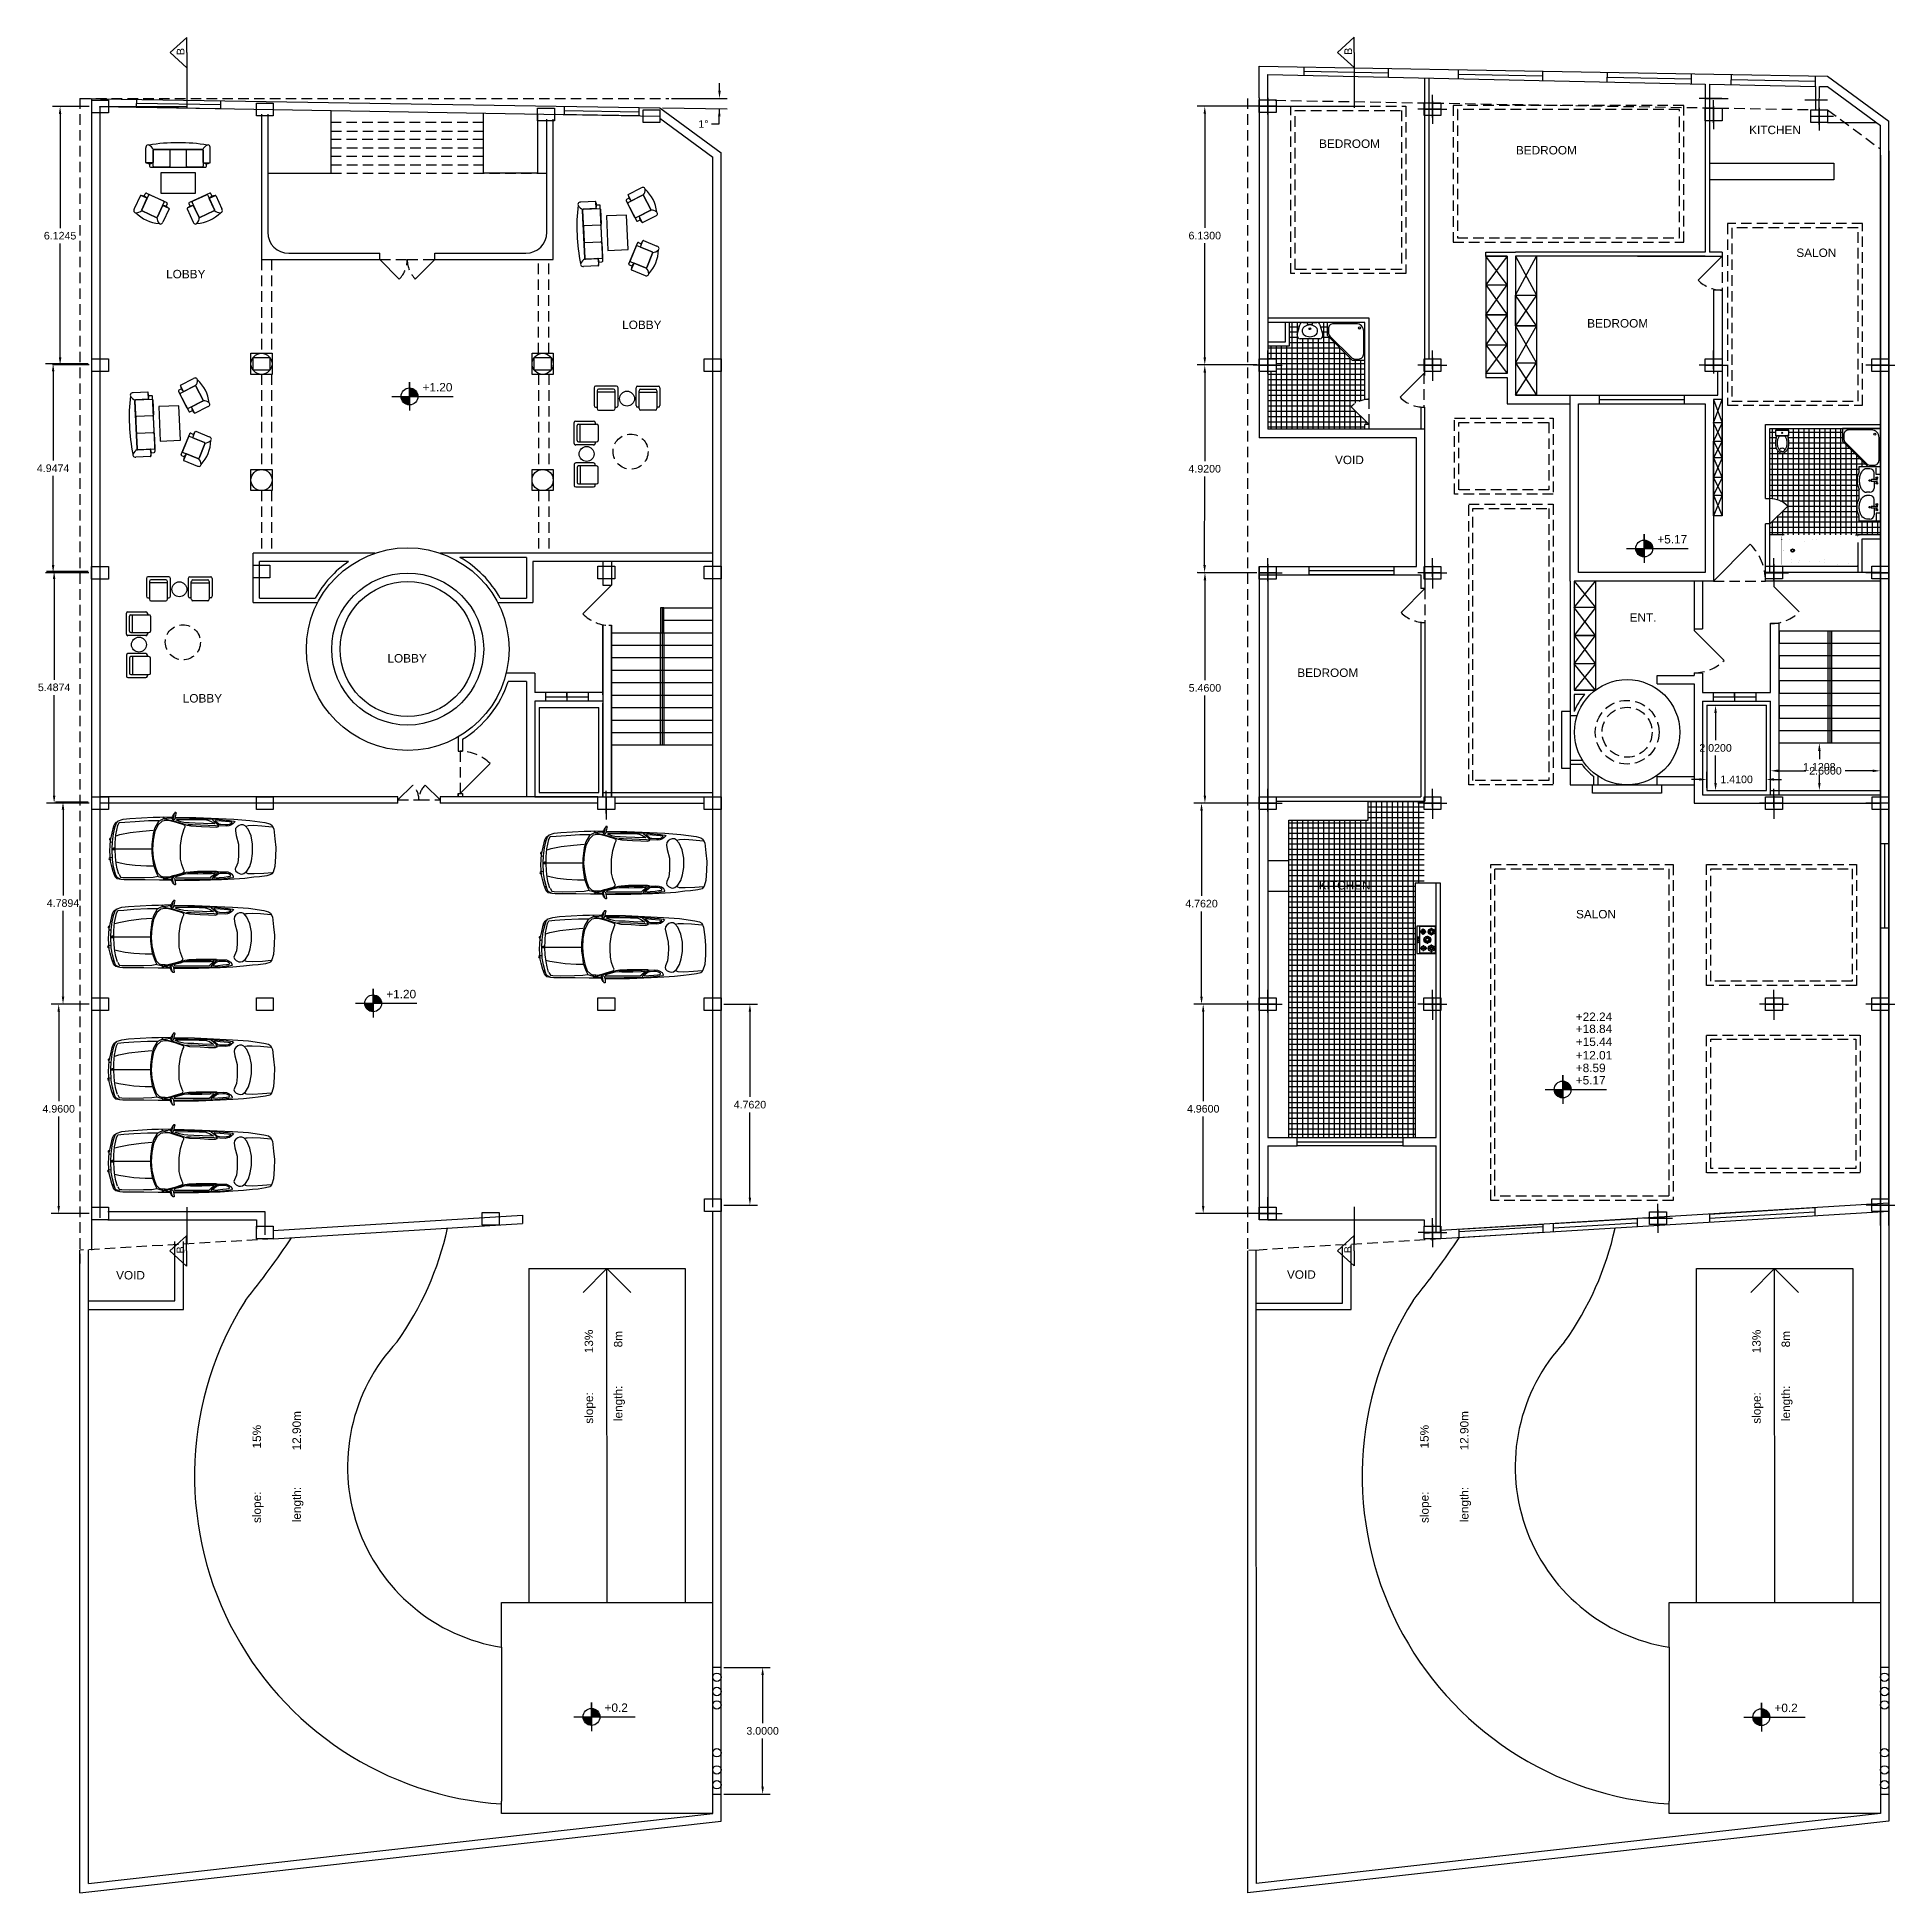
# Model space of a CAD drawing. Header units: inches. Extents: x 5 to 162, y 3 to 116.
# Drawn here: x 76.15 to 120.15, y 71.61 to 115.57 of the extents above; entities that cross this region are included whole.
import ezdxf

# ---------------------------------------------------------------- set-up
doc = ezdxf.new("R2010")
doc.units = ezdxf.units.IN
doc.header["$MEASUREMENT"] = 0
for name, pattern in [('0', [0]), ('DASHED2', [0.375, 0.25, -0.125]), ('HIDDEN', [0.375, 0.25, -0.125])]:
    doc.linetypes.add(name, pattern=pattern)
doc.layers.add('SANTEH', color=7, linetype='Continuous')
doc.styles.get("Standard").update_dxf_attribs({"font": 'arial.ttf'})
doc.dimstyles.get("Standard").update_dxf_attribs({"dimtxt": 0.18, "dimasz": 0.18, "dimexe": 0.18, "dimexo": 0.0625, "dimgap": 0.09, "dimtad": 0, "dimtih": 1, "dimtoh": 1, "dimdec": 4, "dimzin": 0, "dimdsep": 46, "dimtxsty": 'Standard', "dimcen": 0.09, "dimadec": 0, "dimazin": 0, "dimtfac": 1, "dimtdec": 4, "dimtofl": 0, "dimtmove": 0, "dimatfit": 3, "dimfxl": 1, "dimtolj": 1, "dimtzin": 0, "dimarcsym": 0})
pattern_1 = [(90, (-85.62573, 20.33949), (-0.125, 3e-17), []), (180, (-85.62573, 20.33949), (-3e-17, -0.125), [])]

msp = doc.modelspace()

# ---------------------------------------------------------------- texts
at = {"char_height": 0.18, "attachment_point": 1, "rotation": 90}
for insert in [(79.45412, 115.14985), (107.11154, 115.15538), (79.449, 86.76085), (107.10642, 86.76637)]:
    msp.add_mtext_dynamic_manual_height_columns('B', width=1.1155648, gutter_width=1, heights=[0], dxfattribs=dict(at, insert=insert))
at = {"char_height": 0.2, "attachment_point": 1}
for s, width, heights, insert in [('BEDROOM', 1.4210116, [0], (106.51122, 113.15066)), ('KITCHEN', 1.3281299, [0], (116.69847, 113.477)), ('BEDROOM', 1.4210116, [0], (111.17371, 112.99586)), ('SALON', 1.0088944, [0.1776], (117.81668, 110.56675)), ('LOBBY', 0.9578537, [0], (79.20102, 110.06156)), ('LOBBY', 0.9578537, [0], (90.0037, 108.85956)), ('BEDROOM', 1.4210116, [0], (112.86248, 108.89568)), ('+1.20', 0.7815672, [0.17874], (85.2761, 107.38182)), ('VOID', 0.7777499, [0.15898], (106.8891, 105.65989)), ('+5.17', 0.4837455, [0.20423], (114.52394, 103.78011)), ('ENT.', 0.6138205, [0.22556], (113.86769, 101.92623)), ('LOBBY', 0.9578537, [0], (84.44386, 100.95981)), ('BEDROOM', 1.4210116, [0], (105.99571, 100.61791)), ('LOBBY', 0.9578537, [0], (79.59552, 100.01185)), ('KITCHEN', 1.3537964, [0.20682], (106.50463, 95.58349)), ('SALON', 1.0088944, [0.1776], (112.59748, 94.89757)), ('+1.20', 0.7815672, [0.17874], (84.41647, 93.00501)), ('+22.24', 0.8181225, [0], (112.59212, 92.46716)), ('+18.84', 0.7932399, [0], (112.59212, 92.18125)), ('+12.01', 0.6895863, [0], (112.59212, 91.55623)), ('+15.44', 0.8209534, [0], (112.59344, 91.87463)), ('+8.59', 0.708212, [0.21457], (112.59212, 91.25588)), ('+5.17', 0.4837455, [0.20423], (112.59212, 90.96413)), ('VOID', 0.7418839, [0.20696], (78.01616, 86.34429)), ('VOID', 0.7418839, [0.20696], (105.75049, 86.36057)), ('+0.2', 0.7815672, [0.17874], (89.58662, 76.10028)), ('+0.2', 0.7815672, [0.17874], (117.29802, 76.09475))]:
    msp.add_mtext_dynamic_manual_height_columns(s, width=width, gutter_width=1, heights=heights, dxfattribs=dict(at, insert=insert))
note = msp.add_mtext_dynamic_manual_height_columns('\\pi-0.6,l0.8,t0.8;slope:', width=1.0696142, gutter_width=0, heights=[0.46082, 0], dxfattribs=dict(insert=(89.11502, 82.52676), char_height=0.2, attachment_point=1, rotation=90))
for column, words in zip(note.columns.linked_columns, ['\\pl0.8,t0,0.8;^I13%']):
    column.text = words
note = msp.add_mtext_dynamic_manual_height_columns('\\pi-0.6,l0.8,t0.8;slope:', width=1.0696142, gutter_width=0, heights=[0.46082, 0], dxfattribs=dict(insert=(116.77274, 82.52676), char_height=0.2, attachment_point=1, rotation=90))
for column, words in zip(note.columns.linked_columns, ['\\pl0.8,t0,0.8;^I13%']):
    column.text = words
note = msp.add_mtext_dynamic_manual_height_columns('\\pi-0.6,l0.8,t0.8;length:', width=1.0897244, gutter_width=0.05625, heights=[0.39835, 0], dxfattribs=dict(insert=(89.80901, 82.58918), char_height=0.2, attachment_point=1, rotation=90))
for column, words in zip(note.columns.linked_columns, ['\\pl0.8,t0,0.8;^I8m']):
    column.text = words
note = msp.add_mtext_dynamic_manual_height_columns('\\pi-0.6,l0.8,t0.8;length:', width=1.0897244, gutter_width=0.05625, heights=[0.39835, 0], dxfattribs=dict(insert=(117.46673, 82.58918), char_height=0.2, attachment_point=1, rotation=90))
for column, words in zip(note.columns.linked_columns, ['\\pl0.8,t0,0.8;^I8m']):
    column.text = words
note = msp.add_mtext_dynamic_manual_height_columns('\\pi-0.6,l0.8,t0.8,2.6;length:', width=1.1035502, gutter_width=0, heights=[0.34861, 0], dxfattribs=dict(insert=(82.19315, 80.19181), char_height=0.2, attachment_point=1, rotation=90))
for column, words in zip(note.columns.linked_columns, ['\\pl0.8,t0,0.8,2.6;^I12.90m']):
    column.text = words
note = msp.add_mtext_dynamic_manual_height_columns('\\pi-0.6,l0.8,t0.8,2.6;length:', width=1.1035502, gutter_width=0, heights=[0.34861, 0], dxfattribs=dict(insert=(109.85087, 80.19181), char_height=0.2, attachment_point=1, rotation=90))
for column, words in zip(note.columns.linked_columns, ['\\pl0.8,t0,0.8,2.6;^I12.90m']):
    column.text = words
note = msp.add_mtext_dynamic_manual_height_columns('\\pi-0.6,l0.8,t0.8;slope:', width=1.1660029, gutter_width=0, heights=[0.38353, 0], dxfattribs=dict(insert=(81.2494, 80.17401), char_height=0.2, attachment_point=1, rotation=90))
for column, words in zip(note.columns.linked_columns, ['\\pl0.8,t0,0.8;^I15%']):
    column.text = words
note = msp.add_mtext_dynamic_manual_height_columns('\\pi-0.6,l0.8,t0.8;slope:', width=1.1660029, gutter_width=0, heights=[0.38353, 0], dxfattribs=dict(insert=(108.90712, 80.17401), char_height=0.2, attachment_point=1, rotation=90))
for column, words in zip(note.columns.linked_columns, ['\\pl0.8,t0,0.8;^I15%']):
    column.text = words

# ---------------------------------------------------------------- blocks, each defined once
blk = doc.blocks.new('*D126')
at = {"color": 0, "lineweight": -2, "transparency": 16777216}
for p, q in [((91.175, 114.123), (92.49, 114.123)), ((90.961, 113.899), (92.488, 113.874)), ((92.298, 113.517), (92.118, 113.517))]:
    blk.add_line(p, q, dxfattribs=at)
for start, end in [(0.6808, 1.3615), (357.709, 359.0705), (357.709, 358.3897)]:
    blk.add_arc((77.16, 114.123), 15.15, start, end, dxfattribs=at)
at = {"color": 0, "transparency": 16777216}
for points in [[(92.339, 114.303), (92.279, 114.303), (92.31, 114.123)], [(92.274, 113.698), (92.334, 113.697), (92.308, 113.877)]]:
    blk.add_solid(points, dxfattribs=at)
at = {"layer": 'Defpoints', "color": 0, "transparency": 16777216}
for p in [(77.16, 114.123), (77.16, 114.123), (91.112, 114.123), (92.31, 114.041), (90.899, 113.9)]:
    blk.add_point(p, dxfattribs=at)
at = {"color": 0, "transparency": 16777216, "insert": (91.93, 113.517), "char_height": 0.18, "attachment_point": 5}
blk.add_mtext('\\A1;1°', dxfattribs=at)
blk = doc.blocks.new('*U18')
blk.add_lwpolyline([(-0.2, 0), (0.2, 0), (0.2, -0.3), (-0.2, -0.3)], close=True)
blk = doc.blocks.new('*U19')
blk.add_lwpolyline([(-0.2, 0), (0.2, 0), (0.2, -0.3), (-0.2, -0.3)], close=True)
blk = doc.blocks.new('*U20')
blk.add_lwpolyline([(-0.2, 0), (0.2, 0), (0.2, -0.3), (-0.2, -0.3)], close=True)
blk = doc.blocks.new('*U21')
blk.add_lwpolyline([(-0.2, 0), (0.2, 0), (0.2, -0.3), (-0.2, -0.3)], close=True)
blk = doc.blocks.new('*U22')
blk.add_lwpolyline([(-0.2, 0), (0.2, 0), (0.2, -0.3), (-0.2, -0.3)], close=True)
blk = doc.blocks.new('*U12')
blk.add_lwpolyline([(-0.2, 0), (0.2, 0), (0.2, -0.3), (-0.2, -0.3)], close=True)
blk = doc.blocks.new('*U13')
blk.add_lwpolyline([(-0.2, 0), (0.2, 0), (0.2, -0.3), (-0.2, -0.3)], close=True)
blk = doc.blocks.new('*U14')
blk.add_lwpolyline([(-0.2, 0), (0.2, 0), (0.2, -0.3), (-0.2, -0.3)], close=True)
blk = doc.blocks.new('*U15')
blk.add_lwpolyline([(-0.2, 0), (0.2, 0), (0.2, -0.3), (-0.2, -0.3)], close=True)
blk = doc.blocks.new('*U16')
blk.add_lwpolyline([(-0.2, 0), (0.2, 0), (0.2, -0.3), (-0.2, -0.3)], close=True)
blk = doc.blocks.new('*U17')
blk.add_lwpolyline([(-0.2, 0), (0.2, 0), (0.2, -0.3), (-0.2, -0.3)], close=True)
blk = doc.blocks.new('*U28')
blk.add_lwpolyline([(-0.2, 0), (0.2, 0), (0.2, -0.3), (-0.2, -0.3)], close=True)
blk = doc.blocks.new('*U29')
blk.add_lwpolyline([(-0.2, 0), (0.2, 0), (0.2, -0.3), (-0.2, -0.3)], close=True)
blk = doc.blocks.new('*U30')
blk.add_lwpolyline([(-0.2, 0), (0.2, 0), (0.2, -0.3), (-0.2, -0.3)], close=True)
blk = doc.blocks.new('*U31')
blk.add_lwpolyline([(-0.2, 0), (0.2, 0), (0.2, -0.3), (-0.2, -0.3)], close=True)
blk = doc.blocks.new('*U32')
blk.add_lwpolyline([(-0.2, 0), (0.2, 0), (0.2, -0.3), (-0.2, -0.3)], close=True)
blk = doc.blocks.new('*U33')
blk.add_lwpolyline([(-0.2, 0), (0.2, 0), (0.2, -0.3), (-0.2, -0.3)], close=True)
blk = doc.blocks.new('*U34')
blk.add_lwpolyline([(-0.2, 0), (0.2, 0), (0.2, -0.3), (-0.2, -0.3)], close=True)
blk = doc.blocks.new('*U23')
blk.add_lwpolyline([(-0.2, 0), (0.2, 0), (0.2, -0.3), (-0.2, -0.3)], close=True)
blk = doc.blocks.new('*U24')
blk.add_lwpolyline([(-0.2, 0), (0.2, 0), (0.2, -0.3), (-0.2, -0.3)], close=True)
blk = doc.blocks.new('*U25')
blk.add_lwpolyline([(-0.2, 0), (0.2, 0), (0.2, -0.3), (-0.2, -0.3)], close=True)
blk = doc.blocks.new('*U26')
blk.add_lwpolyline([(-0.2, 0), (0.2, 0), (0.2, -0.3), (-0.2, -0.3)], close=True)
blk = doc.blocks.new('*U27')
blk.add_lwpolyline([(-0.2, 0), (0.2, 0), (0.2, -0.3), (-0.2, -0.3)], close=True)
blk = doc.blocks.new('*D127')
at = {"color": 0, "lineweight": -2, "transparency": 16777216}
for p, q in [((77.376, 113.932), (76.51, 113.932)), ((76.69, 113.752), (76.69, 111.052)), ((76.69, 107.988), (76.69, 110.688)), ((77.376, 107.808), (76.51, 107.808))]:
    blk.add_line(p, q, dxfattribs=at)
at = {"color": 0, "transparency": 16777216}
for points in [[(76.66, 113.752), (76.72, 113.752), (76.69, 113.932)], [(76.66, 107.988), (76.72, 107.988), (76.69, 107.808)]]:
    blk.add_solid(points, dxfattribs=at)
at = {"layer": 'Defpoints', "color": 0, "transparency": 16777216}
for p in [(77.439, 113.932), (76.69, 107.808), (77.439, 107.808)]:
    blk.add_point(p, dxfattribs=at)
at = {"color": 0, "transparency": 16777216, "insert": (76.69, 110.87), "char_height": 0.18, "attachment_point": 5}
blk.add_mtext('\\A1;6.1245', dxfattribs=at)
blk = doc.blocks.new('*D128')
at = {"color": 0, "lineweight": -2, "transparency": 16777216}
for p, q in [((77.354, 107.835), (76.345, 107.835)), ((76.525, 107.655), (76.525, 105.543)), ((76.525, 103.068), (76.525, 105.179)), ((77.374, 102.888), (76.345, 102.888))]:
    blk.add_line(p, q, dxfattribs=at)
at = {"color": 0, "transparency": 16777216}
for points in [[(76.495, 107.655), (76.555, 107.655), (76.525, 107.835)], [(76.495, 103.068), (76.555, 103.068), (76.525, 102.888)]]:
    blk.add_solid(points, dxfattribs=at)
at = {"layer": 'Defpoints', "color": 0, "transparency": 16777216}
for p in [(77.417, 107.835), (76.525, 102.888), (77.437, 102.888)]:
    blk.add_point(p, dxfattribs=at)
at = {"color": 0, "transparency": 16777216, "insert": (76.525, 105.361), "char_height": 0.18, "attachment_point": 5}
blk.add_mtext('\\A1;4.9474', dxfattribs=at)
blk = doc.blocks.new('*D129')
at = {"color": 0, "lineweight": -2, "transparency": 16777216}
for p, q in [((77.354, 102.915), (76.369, 102.915)), ((76.549, 102.735), (76.549, 100.353)), ((76.549, 97.608), (76.549, 99.989)), ((77.376, 97.428), (76.369, 97.428))]:
    blk.add_line(p, q, dxfattribs=at)
at = {"color": 0, "transparency": 16777216}
for points in [[(76.519, 102.735), (76.579, 102.735), (76.549, 102.915)], [(76.519, 97.608), (76.579, 97.608), (76.549, 97.428)]]:
    blk.add_solid(points, dxfattribs=at)
at = {"layer": 'Defpoints', "color": 0, "transparency": 16777216}
for p in [(77.417, 102.915), (76.549, 97.428), (77.439, 97.428)]:
    blk.add_point(p, dxfattribs=at)
at = {"color": 0, "transparency": 16777216, "insert": (76.549, 100.171), "char_height": 0.18, "attachment_point": 5}
blk.add_mtext('\\A1;5.4874', dxfattribs=at)
blk = doc.blocks.new('*D130')
at = {"color": 0, "lineweight": -2, "transparency": 16777216}
for p, q in [((77.354, 97.455), (76.579, 97.455)), ((76.759, 97.275), (76.759, 95.242)), ((76.759, 92.846), (76.759, 94.878)), ((77.376, 92.666), (76.579, 92.666))]:
    blk.add_line(p, q, dxfattribs=at)
at = {"color": 0, "transparency": 16777216}
for points in [[(76.729, 97.275), (76.789, 97.275), (76.759, 97.455)], [(76.729, 92.846), (76.789, 92.846), (76.759, 92.666)]]:
    blk.add_solid(points, dxfattribs=at)
at = {"layer": 'Defpoints', "color": 0, "transparency": 16777216}
for p in [(77.417, 97.455), (76.759, 92.666), (77.439, 92.666)]:
    blk.add_point(p, dxfattribs=at)
at = {"color": 0, "transparency": 16777216, "insert": (76.759, 95.06), "char_height": 0.18, "attachment_point": 5}
blk.add_mtext('\\A1;4.7894', dxfattribs=at)
blk = doc.blocks.new('*D131')
at = {"color": 0, "lineweight": -2, "transparency": 16777216}
for p, q in [((77.376, 92.666), (76.477, 92.666)), ((76.657, 92.486), (76.657, 90.368)), ((76.657, 87.886), (76.657, 90.004)), ((77.376, 87.706), (76.477, 87.706))]:
    blk.add_line(p, q, dxfattribs=at)
at = {"color": 0, "transparency": 16777216}
for points in [[(76.627, 92.486), (76.687, 92.486), (76.657, 92.666)], [(76.627, 87.886), (76.687, 87.886), (76.657, 87.706)]]:
    blk.add_solid(points, dxfattribs=at)
at = {"layer": 'Defpoints', "color": 0, "transparency": 16777216}
for p in [(77.439, 92.666), (76.657, 87.706), (77.439, 87.706)]:
    blk.add_point(p, dxfattribs=at)
at = {"color": 0, "transparency": 16777216, "insert": (76.657, 90.186), "char_height": 0.18, "attachment_point": 5}
blk.add_mtext('\\A1;4.9600', dxfattribs=at)
blk = doc.blocks.new('*U35')
blk.add_lwpolyline([(-0.2, 0), (0.2, 0), (0.2, -0.3), (-0.2, -0.3)], close=True)
blk = doc.blocks.new('*D132')
at = {"color": 0, "lineweight": -2, "transparency": 16777216}
for p, q in [((92.411, 92.666), (93.21, 92.666)), ((93.03, 92.486), (93.03, 90.467)), ((93.03, 88.084), (93.03, 90.103)), ((92.413, 87.904), (93.21, 87.904))]:
    blk.add_line(p, q, dxfattribs=at)
at = {"color": 0, "transparency": 16777216}
for points in [[(93, 92.486), (93.06, 92.486), (93.03, 92.666)], [(93, 88.084), (93.06, 88.084), (93.03, 87.904)]]:
    blk.add_solid(points, dxfattribs=at)
at = {"layer": 'Defpoints', "color": 0, "transparency": 16777216}
for p in [(92.349, 92.666), (92.351, 87.904), (93.03, 87.904)]:
    blk.add_point(p, dxfattribs=at)
at = {"color": 0, "transparency": 16777216, "insert": (93.03, 90.285), "char_height": 0.18, "attachment_point": 5}
blk.add_mtext('\\A1;4.7620', dxfattribs=at)
blk = doc.blocks.new('A$C52303110')
for p, q in [((-0.198, 1.106), (-0.237, 1.032)), ((-0.185, 1.111), (-0.206, 1.035)), ((-0.184, 1.117), (-0.198, 1.106)), ((-0.168, 1.141), (-0.185, 1.111)), ((-0.162, 1.148), (-0.168, 1.141)), ((-0.142, 1.15), (-0.162, 1.148)), ((-0.13, 1.15), (-0.142, 1.15)), ((-0.137, 1.07), (-0.123, 1.109)), ((-0.123, 1.145), (-0.13, 1.15)), ((-0.117, 1.134), (-0.123, 1.145)), ((-0.123, 1.109), (-0.117, 1.134)), ((-2.022, 0.537), (-1.969, 0.76)), ((-1.981, 0.523), (-1.928, 0.738)), ((-1.975, 0.702), (-1.934, 0.738)), ((-1.969, 0.76), (-1.928, 0.839)), ((-1.928, 0.839), (-1.887, 0.875)), ((-1.928, 0.738), (-1.881, 0.868)), ((-1.91, 0.494), (-1.852, 0.767)), ((-1.881, 0.868), (-1.846, 0.889)), ((-1.863, 0.896), (-1.693, 0.951)), ((-1.852, 0.767), (-1.816, 0.853)), ((-1.816, 0.853), (-1.64, 0.868)), ((-1.787, 0.501), (-1.487, 0.559)), ((-1.693, 0.951), (-1.496, 0.973)), ((-1.64, 0.868), (-1.339, 0.889)), ((-1.496, 0.973), (-0.807, 1.016)), ((-1.487, 0.559), (-1.122, 0.602)), ((-1.339, 0.889), (-0.939, 0.911)), ((-1.122, 0.602), (-0.804, 0.631)), ((-0.939, 0.911), (-0.698, 0.911)), ((-0.755, 0.7), (-0.809, 0.518)), ((-0.755, 0.585), (-0.809, 0.329)), ((-0.807, 1.016), (-0.61, 1.016)), ((-0.647, 0.889), (-0.755, 0.7)), ((-0.654, 0.79), (-0.755, 0.585)), ((-0.698, 0.911), (-0.627, 0.911)), ((-0.539, 0.897), (-0.654, 0.79)), ((-0.56, 0.938), (-0.647, 0.889)), ((-0.61, 1.016), (-0.252, 1.027)), ((-0.499, 0.963), (-0.56, 0.938)), ((-0.479, 0.905), (-0.539, 0.897)), ((-0.517, 1.02), (-0.48, 0.966)), ((-0.404, 0.972), (-0.499, 0.963)), ((-0.48, 0.966), (-0.383, 0.946)), ((-0.371, 0.914), (-0.479, 0.905)), ((-0.256, 0.988), (-0.404, 0.972)), ((-0.383, 0.946), (-0.161, 0.897)), ((-0.263, 0.897), (-0.371, 0.914)), ((-0.115, 0.856), (-0.263, 0.897)), ((-0.237, 1.032), (-0.251, 1.001)), ((-0.251, 1.001), (-0.25, 0.98)), ((-0.25, 0.98), (-0.245, 0.957)), ((-0.245, 0.957), (-0.234, 0.947)), ((-0.234, 0.947), (-0.213, 0.938)), ((-0.206, 1.035), (-0.226, 0.944)), ((-0.213, 0.938), (-0.192, 0.936)), ((-0.192, 0.936), (-0.179, 0.942)), ((-0.179, 0.942), (-0.167, 0.957)), ((-0.167, 0.957), (-0.154, 0.98)), ((-0.161, 0.897), (0.098, 0.813)), ((-0.154, 0.98), (-0.148, 1.013)), ((-0.148, 1.013), (-0.144, 1.04)), ((-0.145, 0.991), (0.272, 0.981)), ((-0.144, 1.04), (-0.137, 1.07)), ((-0.144, 1.016), (0.455, 1.005)), ((-0.119, 0.926), (-0.109, 0.937)), ((0.017, 0.88), (-0.119, 0.926)), ((0.101, 0.782), (-0.115, 0.856)), ((-0.109, 0.937), (-0.091, 0.944)), ((-0.091, 0.944), (0.26, 0.948)), ((0.143, 0.85), (0.017, 0.88)), ((0.04, 0.445), (0.115, 0.667)), ((0.098, 0.813), (0.203, 0.778)), ((0.142, 0.757), (0.101, 0.782)), ((0.115, 0.667), (0.142, 0.724)), ((0.142, 0.724), (0.142, 0.757)), ((0.257, 0.843), (0.143, 0.85)), ((0.203, 0.778), (0.312, 0.754)), ((0.268, 0.783), (0.22, 0.783)), ((0.441, 0.835), (0.257, 0.843)), ((0.26, 0.948), (0.598, 0.941)), ((0.361, 0.788), (0.268, 0.783)), ((0.272, 0.981), (0.721, 0.966)), ((0.312, 0.754), (0.624, 0.739)), ((0.6, 0.778), (0.361, 0.788)), ((0.69, 0.824), (0.441, 0.835)), ((0.455, 1.005), (1.583, 0.951)), ((0.598, 0.941), (0.777, 0.937)), ((1.037, 0.759), (0.6, 0.778)), ((0.624, 0.739), (0.871, 0.724)), ((1.022, 0.813), (0.69, 0.824)), ((0.721, 0.966), (1.045, 0.951)), ((0.777, 0.937), (0.817, 0.926)), ((0.817, 0.926), (0.897, 0.896)), ((0.871, 0.724), (1.077, 0.719)), ((0.897, 0.896), (1.001, 0.832)), ((0.956, 0.951), (0.952, 0.971)), ((0.96, 0.926), (0.956, 0.951)), ((1.016, 0.877), (0.96, 0.926)), ((1.001, 0.832), (1.022, 0.813)), ((1.105, 0.798), (1.016, 0.877)), ((1.364, 0.748), (1.037, 0.759)), ((1.038, 0.912), (1.054, 0.916)), ((1.043, 0.899), (1.038, 0.912)), ((1.082, 0.858), (1.043, 0.899)), ((1.045, 0.951), (1.453, 0.917)), ((1.054, 0.916), (1.221, 0.903)), ((1.077, 0.719), (1.13, 0.739)), ((1.141, 0.807), (1.082, 0.858)), ((1.138, 0.763), (1.105, 0.798)), ((1.13, 0.739), (1.138, 0.763)), ((1.159, 0.801), (1.141, 0.807)), ((1.199, 0.794), (1.159, 0.801)), ((1.338, 0.788), (1.199, 0.794)), ((1.221, 0.903), (1.447, 0.882)), ((1.403, 0.79), (1.338, 0.788)), ((1.437, 0.759), (1.364, 0.748)), ((1.464, 0.796), (1.403, 0.79)), ((1.494, 0.773), (1.437, 0.759)), ((1.447, 0.882), (1.506, 0.871)), ((1.453, 0.917), (1.579, 0.897)), ((1.508, 0.83), (1.464, 0.796)), ((1.555, 0.818), (1.494, 0.773)), ((1.506, 0.871), (1.524, 0.86)), ((1.527, 0.847), (1.508, 0.83)), ((1.524, 0.86), (1.527, 0.847)), ((1.603, 0.862), (1.555, 0.818)), ((1.579, 0.897), (1.611, 0.882)), ((1.583, 0.951), (2.058, 0.918)), ((1.611, 0.882), (1.603, 0.862)), ((1.638, 0.675), (1.632, 0.604)), ((1.632, 0.604), (1.655, 0.471)), ((1.678, 0.724), (1.638, 0.675)), ((1.742, 0.767), (1.678, 0.724)), ((1.794, 0.788), (1.742, 0.767)), ((1.863, 0.788), (1.794, 0.788)), ((1.915, 0.76), (1.863, 0.788)), ((2.007, 0.661), (1.915, 0.76)), ((1.955, 0.738), (1.967, 0.76)), ((1.967, 0.76), (2.013, 0.767)), ((2.094, 0.457), (2.007, 0.661)), ((2.013, 0.767), (2.169, 0.774)), ((2.058, 0.918), (2.505, 0.852)), ((2.169, 0.774), (2.411, 0.76)), ((2.411, 0.76), (2.717, 0.731)), ((2.505, 0.852), (2.648, 0.819)), ((2.648, 0.819), (2.711, 0.776)), ((2.711, 0.776), (2.765, 0.666)), ((2.765, 0.666), (2.8, 0.371)), ((-2.087, 0.379), (-2.099, 0.364)), ((-2.099, 0.364), (-2.099, 0.35)), ((-2.099, 0.35), (-2.087, 0.343)), ((-2.064, 0.386), (-2.087, 0.379)), ((-2.087, 0.343), (-2.069, 0.336)), ((-2.087, 0.012), (-2.081, 0.17)), ((-2.081, -0.132), (-2.087, 0.012)), ((-2.081, 0.17), (-2.069, 0.322)), ((-2.069, 0.322), (-2.022, 0.537)), ((-2.057, 0.278), (-2.022, 0.285)), ((-2.022, 0.077), (-2.01, 0.285)), ((-2.01, -0.254), (-2.022, 0.077)), ((-2.01, 0.285), (-1.981, 0.523)), ((-1.981, 0.093), (-1.999, 0.079)), ((-1.999, 0.079), (-1.999, 0.064)), ((-1.999, 0.057), (-1.97, 0.057)), ((-1.963, 0.093), (-1.981, 0.093)), ((-1.97, 0.057), (-1.958, 0.057)), ((-1.958, 0.079), (-1.963, 0.093)), ((-1.958, 0.057), (-1.958, 0.079)), ((-1.934, 0.055), (-1.928, 0.257)), ((-1.922, -0.16), (-1.934, 0.055)), ((-1.928, 0.257), (-1.91, 0.494)), ((-1.926, 0.072), (-0.858, 0.072)), ((-1.904, 0.465), (-1.787, 0.501)), ((-0.809, 0.518), (-0.849, 0.206)), ((-0.849, 0.206), (-0.849, -0.049)), ((-0.809, 0.329), (-0.823, 0.058)), ((-0.823, 0.058), (-0.802, -0.19)), ((0, 0.173), (0.04, 0.445)), ((0, 0), (0, 0.173)), ((0.007, -0.23), (0, 0)), ((1.655, 0.471), (1.718, 0.217)), ((1.718, 0.217), (1.724, 0.033)), ((1.724, 0.033), (1.718, -0.15)), ((2.14, 0.217), (2.094, 0.457)), ((2.14, -0.058), (2.14, 0.217)), ((2.8, 0.371), (2.828, 0.12)), ((2.828, 0.12), (2.819, -0.153)), ((-2.11, -0.2), (-2.122, -0.221)), ((-2.122, -0.221), (-2.11, -0.236)), ((-2.093, -0.193), (-2.11, -0.2)), ((-2.11, -0.236), (-2.093, -0.25)), ((-2.069, -0.29), (-2.081, -0.132)), ((-2.04, -0.405), (-2.069, -0.29)), ((-2.064, -0.175), (-2.016, -0.182)), ((-1.993, -0.592), (-2.04, -0.405)), ((-1.975, -0.455), (-2.01, -0.254)), ((-1.916, -0.678), (-1.975, -0.455)), ((-1.898, -0.354), (-1.922, -0.16)), ((-1.903, -0.313), (-1.782, -0.341)), ((-1.869, -0.512), (-1.898, -0.354)), ((-1.822, -0.671), (-1.869, -0.512)), ((-1.782, -0.341), (-1.593, -0.376)), ((-1.593, -0.376), (-1.335, -0.411)), ((-1.335, -0.411), (-1.002, -0.432)), ((-1.002, -0.432), (-0.784, -0.432)), ((-0.849, -0.049), (-0.823, -0.214)), ((-0.823, -0.214), (-0.796, -0.412)), ((-0.802, -0.19), (-0.748, -0.436)), ((-0.796, -0.412), (-0.708, -0.642)), ((-0.748, -0.436), (-0.681, -0.634)), ((0.04, -0.387), (0.007, -0.23)), ((0.094, -0.527), (0.04, -0.387)), ((0.121, -0.585), (0.094, -0.527)), ((1.638, -0.481), (1.626, -0.531)), ((1.626, -0.531), (1.638, -0.58)), ((1.701, -0.34), (1.643, -0.481)), ((1.718, -0.15), (1.701, -0.34)), ((1.967, -0.587), (2.053, -0.446)), ((2.053, -0.446), (2.105, -0.277)), ((2.105, -0.277), (2.14, -0.058)), ((2.8, -0.448), (2.747, -0.612)), ((2.819, -0.153), (2.8, -0.448)), ((-1.934, -0.754), (-1.993, -0.592)), ((-1.975, -0.62), (-1.934, -0.642)), ((-1.872, -0.809), (-1.934, -0.754)), ((-1.881, -0.764), (-1.916, -0.678)), ((-1.816, -0.8), (-1.881, -0.764)), ((-1.755, -0.831), (-1.872, -0.809)), ((-1.816, -0.678), (-1.769, -0.764)), ((-1.752, -0.829), (-1.816, -0.8)), ((-1.769, -0.764), (-1.699, -0.771)), ((-1.666, -0.842), (-1.755, -0.831)), ((-1.699, -0.771), (-1.463, -0.778)), ((-1.55, -0.842), (-1.666, -0.842)), ((-1.039, -0.842), (-1.55, -0.842)), ((-1.463, -0.778), (-1.057, -0.771)), ((-1.057, -0.771), (-0.804, -0.764)), ((-0.619, -0.853), (-1.039, -0.842)), ((-0.804, -0.764), (-0.657, -0.735)), ((-0.708, -0.642), (-0.661, -0.741)), ((-0.681, -0.634), (-0.586, -0.724)), ((-0.661, -0.741), (-0.573, -0.766)), ((-0.279, -0.853), (-0.619, -0.853)), ((-0.586, -0.724), (-0.519, -0.749)), ((-0.573, -0.766), (-0.445, -0.799)), ((-0.519, -0.749), (-0.445, -0.749)), ((-0.503, -0.844), (-0.477, -0.811)), ((-0.477, -0.811), (-0.434, -0.788)), ((-0.445, -0.749), (-0.411, -0.749)), ((-0.445, -0.799), (-0.29, -0.823)), ((-0.434, -0.788), (-0.331, -0.774)), ((-0.398, -0.757), (-0.324, -0.749)), ((-0.331, -0.774), (-0.171, -0.732)), ((-0.324, -0.749), (-0.209, -0.716)), ((-0.267, -0.838), (-0.264, -0.809)), ((-0.254, -0.869), (-0.267, -0.838)), ((-0.264, -0.809), (-0.255, -0.789)), ((-0.255, -0.789), (-0.236, -0.778)), ((-0.233, -0.91), (-0.254, -0.869)), ((-0.236, -0.778), (-0.216, -0.773)), ((-0.232, -0.803), (-0.233, -0.779)), ((-0.217, -0.944), (-0.233, -0.91)), ((-0.221, -0.857), (-0.232, -0.803)), ((-0.205, -0.935), (-0.221, -0.857)), ((-0.2, -0.956), (-0.217, -0.944)), ((-0.216, -0.773), (-0.2, -0.775)), ((-0.209, -0.716), (-0.088, -0.683)), ((-0.196, -0.961), (-0.205, -0.935)), ((-0.2, -0.775), (-0.184, -0.792)), ((-0.192, -0.972), (-0.196, -0.961)), ((-0.178, -0.984), (-0.192, -0.972)), ((-0.184, -0.792), (-0.171, -0.809)), ((-0.166, -0.986), (-0.178, -0.984)), ((-0.171, -0.732), (-0.002, -0.68)), ((-0.171, -0.809), (-0.164, -0.829)), ((-0.152, -0.987), (-0.166, -0.986)), ((-0.164, -0.829), (-0.161, -0.849)), ((-0.161, -0.849), (-0.152, -0.906)), ((-0.155, -0.839), (0.124, -0.835)), ((-0.01, -0.864), (-0.153, -0.864)), ((-0.152, -0.906), (-0.143, -0.972)), ((-0.146, -0.982), (-0.152, -0.987)), ((-0.132, -0.75), (-0.148, -0.778)), ((-0.148, -0.778), (-0.132, -0.783)), ((-0.143, -0.972), (-0.146, -0.982)), ((0.028, -0.704), (-0.132, -0.75)), ((-0.132, -0.783), (-0.067, -0.783)), ((-0.088, -0.683), (0.054, -0.642)), ((-0.067, -0.783), (0.147, -0.783)), ((0.572, -0.864), (-0.01, -0.864)), ((-0.002, -0.68), (0.109, -0.643)), ((0.143, -0.671), (0.028, -0.704)), ((0.054, -0.642), (0.101, -0.617)), ((0.101, -0.617), (0.121, -0.585)), ((0.109, -0.643), (0.178, -0.62)), ((0.124, -0.835), (0.419, -0.83)), ((0.216, -0.662), (0.143, -0.671)), ((0.147, -0.783), (0.529, -0.783)), ((0.178, -0.62), (0.288, -0.601)), ((0.266, -0.629), (0.212, -0.624)), ((0.342, -0.666), (0.216, -0.662)), ((0.346, -0.634), (0.266, -0.629)), ((0.288, -0.601), (0.506, -0.587)), ((0.503, -0.671), (0.342, -0.666)), ((0.518, -0.634), (0.346, -0.634)), ((0.419, -0.83), (0.675, -0.83)), ((0.671, -0.666), (0.503, -0.671)), ((0.506, -0.587), (0.881, -0.587)), ((0.682, -0.629), (0.518, -0.634)), ((0.529, -0.783), (0.786, -0.783)), ((1.216, -0.842), (0.572, -0.864)), ((0.92, -0.662), (0.671, -0.666)), ((0.675, -0.83), (0.9, -0.825)), ((0.943, -0.624), (0.682, -0.629)), ((0.786, -0.783), (0.889, -0.783)), ((0.881, -0.587), (1.069, -0.587)), ((0.889, -0.783), (0.927, -0.746)), ((0.9, -0.825), (1.057, -0.816)), ((1.011, -0.652), (0.92, -0.662)), ((0.927, -0.746), (0.985, -0.69)), ((1.118, -0.615), (0.943, -0.624)), ((0.954, -0.788), (0.946, -0.82)), ((0.946, -0.82), (0.95, -0.839)), ((1, -0.722), (0.954, -0.788)), ((0.985, -0.69), (1.042, -0.657)), ((1.034, -0.741), (0.996, -0.783)), ((1.092, -0.648), (1, -0.722)), ((1.004, -0.783), (1.145, -0.774)), ((1.042, -0.657), (1.011, -0.652)), ((1.099, -0.69), (1.034, -0.741)), ((1.057, -0.816), (1.287, -0.802)), ((1.069, -0.587), (1.107, -0.592)), ((1.13, -0.629), (1.092, -0.648)), ((1.141, -0.662), (1.099, -0.69)), ((1.107, -0.592), (1.122, -0.606)), ((1.161, -0.62), (1.118, -0.615)), ((1.122, -0.606), (1.13, -0.629)), ((1.18, -0.657), (1.141, -0.662)), ((1.145, -0.774), (1.298, -0.76)), ((1.314, -0.615), (1.161, -0.62)), ((1.294, -0.652), (1.18, -0.657)), ((1.592, -0.82), (1.216, -0.842)), ((1.287, -0.802), (1.474, -0.783)), ((1.371, -0.652), (1.294, -0.652)), ((1.298, -0.76), (1.405, -0.746)), ((1.413, -0.62), (1.314, -0.615)), ((1.432, -0.666), (1.371, -0.652)), ((1.405, -0.746), (1.474, -0.741)), ((1.478, -0.648), (1.413, -0.62)), ((1.489, -0.704), (1.432, -0.666)), ((1.474, -0.741), (1.489, -0.727)), ((1.474, -0.783), (1.574, -0.769)), ((1.547, -0.69), (1.478, -0.648)), ((1.489, -0.727), (1.489, -0.704)), ((1.574, -0.732), (1.547, -0.69)), ((1.577, -0.76), (1.574, -0.732)), ((1.574, -0.769), (1.577, -0.76)), ((1.905, -0.798), (1.592, -0.82)), ((1.638, -0.58), (1.69, -0.629)), ((1.69, -0.629), (1.771, -0.664)), ((1.771, -0.664), (1.817, -0.671)), ((1.817, -0.671), (1.875, -0.657)), ((1.875, -0.657), (1.967, -0.587)), ((2.174, -0.766), (1.905, -0.798)), ((1.938, -0.615), (1.955, -0.636)), ((1.955, -0.636), (2.001, -0.65)), ((2.001, -0.65), (2.186, -0.657)), ((2.344, -0.754), (2.174, -0.766)), ((2.186, -0.657), (2.469, -0.643)), ((2.559, -0.722), (2.344, -0.754)), ((2.469, -0.643), (2.723, -0.622)), ((2.684, -0.689), (2.559, -0.722)), ((2.711, -0.667), (2.684, -0.689)), ((2.747, -0.612), (2.711, -0.667))]:
    blk.add_line(p, q)
blk = doc.blocks.new('sofa arrangement 5')
for p, q in [((-2363, 1995), (-2363, 2565)), ((-2085, 2474), (-2085, 1995)), ((-2085, 1851), (-2085, 2474)), ((-2085, 2474), (-2085, 1995)), ((-2051, 2507), (-1473, 2507)), ((-182, 2507), (-2051, 2507)), ((-2051, 2507), (-182, 2507)), ((-1439, 2474), (-1439, 1851)), ((-1439, 2474), (-1439, 1851)), ((-827, 2507), (-1406, 2507)), ((-794, 1851), (-794, 2474)), ((-794, 1851), (-794, 2474)), ((-761, 2507), (-182, 2507)), ((-149, 1995), (-149, 2474)), ((-149, 2474), (-149, 1851)), ((-149, 2474), (-149, 1995)), ((129, 1995), (129, 2565)), ((-2096, 1984), (-2352, 1984)), ((-2218, 1960), (-2218, 1851)), ((-2185, 1817), (-49, 1817)), ((-2096, 1984), (-2112, 1984)), ((-1473, 1817), (-2051, 1817)), ((-449, 1595), (-1784, 1595)), ((-1784, 1595), (-1784, 816)), ((-1406, 1817), (-827, 1817)), ((-182, 1817), (-761, 1817)), ((-449, 816), (-449, 1595)), ((-138, 1984), (118, 1984)), ((-121, 1984), (-138, 1984)), ((-15, 1851), (-15, 1960)), ((-2577, 720), (-2814, 202)), ((-2330, 619), (-2562, 725)), ((-2264, 736), (-2523, 169)), ((-2430, 692), (-2385, 791)), ((-2341, 808), (-1552, 447)), ((-1673, 502), (-2220, 752)), ((-1784, 816), (-449, 816)), ((108, 808), (-681, 447)), ((-560, 502), (-14, 752)), ((31, 736), (290, 169)), ((96, 619), (329, 725)), ((197, 692), (152, 791)), ((344, 720), (581, 202)), ((-2523, 169), (-2324, 604)), ((-2523, 169), (-2324, 604)), ((-1960, -125), (-2506, 125)), ((-2506, 125), (-1960, -125)), ((-2506, 125), (-1960, -125)), ((-2330, 619), (-2345, 626)), ((-1916, -108), (-1657, 458)), ((-1717, 327), (-1916, -108)), ((-1916, -108), (-1717, 327)), ((-1687, 325), (-1702, 332)), ((-1702, 332), (-1470, 226)), ((-1464, 211), (-1701, -307)), ((-1535, 403), (-1581, 304)), ((-769, 211), (-532, -307)), ((-531, 332), (-764, 226)), ((-698, 403), (-653, 304)), ((-317, -108), (-576, 458)), ((-546, 325), (-531, 332)), ((-317, -108), (-516, 327)), ((-516, 327), (-317, -108)), ((273, 125), (-273, -125)), ((273, 125), (-273, -125)), ((-273, -125), (273, 125)), ((290, 169), (91, 604)), ((290, 169), (91, 604)), ((96, 619), (111, 626))]:
    blk.add_line(p, q)
for centre, radius, start, end in [((-2196, 2565), 167, 156.98774, 180), ((-2278, 2600), 77.9, 69.59973, 156.98774), ((-1117, -4430), 7194, 80.93079, 99.06921), ((-2380, 2368), 331, 22.98673, 67.03798), ((-2380, 2368), 331, 22.98673, 67.03798), ((-2051, 2474), 33.4, 90, 180), ((-2051, 2474), 33.4, 135, 180), ((-2051, 2474), 33.4, 135, 180), ((-2051, 2474), 33.4, 90, 135), ((-2051, 2474), 33.4, 90, 135), ((-1473, 2474), 33.4, 0, 90), ((-1406, 2474), 33.4, 90, 180), ((-827, 2474), 33.4, 0, 90), ((-761, 2474), 33.4, 90, 180), ((-182, 2474), 33.4, 45, 90), ((-182, 2474), 33.4, 0, 90), ((-182, 2474), 33.4, 45, 90), ((147, 2368), 331, 112.96202, 157.01327), ((147, 2368), 331, 112.96202, 157.01327), ((-182, 2474), 33.4, 0, 45), ((-182, 2474), 33.4, 0, 45), ((44, 2600), 77.9, 23.01226, 110.40027), ((-38, 2565), 167, 0, 23.01226), ((-2352, 1995), 11.1, 180, 270), ((-2224, 2221), 261, 244.79274, 295.20726), ((-2224, 2221), 261, 271.22019, 295.20726), ((-2185, 1851), 33.4, 180, 270), ((-2096, 1995), 11.1, 270, 0), ((-2096, 1995), 11.1, 270, 0), ((-2051, 1851), 33.4, 180, 270), ((-1473, 1851), 33.4, 270, 0), ((-1406, 1851), 33.4, 180, 270), ((-827, 1851), 33.4, 270, 0), ((-761, 1851), 33.4, 180, 270), ((-182, 1851), 33.4, 270, 0), ((-138, 1995), 11.1, 180, 270), ((-138, 1995), 11.1, 180, 270), ((-10, 2221), 261, 244.79274, 295.20726), ((-10, 2221), 261, 244.79274, 268.77981), ((-49, 1851), 33.4, 270, 0), ((118, 1995), 11.1, 270, 0), ((-2567, 715), 11.1, 65.42775, 155.42775), ((-2355, 777), 33.4, 65.42775, 155.42775), ((-2234, 722), 33.4, 65.42775, 155.42775), ((0, 722), 33.4, 24.57225, 114.57225), ((122, 777), 33.4, 24.57225, 114.57225), ((334, 715), 11.1, 24.57225, 114.57225), ((-2662, 132), 167, 155.42775, 178.44001), ((-2751, 135), 77.9, 178.44001, 265.82802), ((-2748, 388), 331, 268.38977, 312.44102), ((-2748, 388), 331, 268.38977, 312.44102), ((-1744, 1071), 1434, 225.02652, 265.82898), ((-2544, 457), 261, 40.22049, 90.63501), ((-2493, 155), 33.4, 155.42775, 200.42775), ((-2493, 155), 33.4, 155.42775, 200.42775), ((-2493, 155), 33.4, 155.42775, 245.42775), ((-2493, 155), 33.4, 200.42775, 245.42775), ((-2493, 155), 33.4, 200.42775, 245.42775), ((-2544, 457), 261, 40.22049, 64.20756), ((-2334, 609), 11.1, 335.42775, 65.42775), ((-2334, 609), 11.1, 335.42775, 65.42775), ((-1707, 322), 11.1, 65.42775, 155.42775), ((-1707, 322), 11.1, 65.42775, 155.42775), ((-1684, 64), 261, 66.64794, 90.63501), ((-1684, 64), 261, 40.22049, 90.63501), ((-1687, 472), 33.4, 335.42775, 65.42775), ((-1566, 417), 33.4, 335.42775, 65.42775), ((-1474, 216), 11.1, 335.42775, 65.42775), ((-759, 216), 11.1, 114.57225, 204.57225), ((-549, 64), 261, 89.36499, 139.77951), ((-668, 417), 33.4, 114.57225, 204.57225), ((-549, 64), 261, 89.36499, 113.35206), ((-546, 472), 33.4, 114.57225, 204.57225), ((-526, 322), 11.1, 24.57225, 114.57225), ((-526, 322), 11.1, 24.57225, 114.57225), ((-490, 1071), 1434, 274.17102, 314.97348), ((101, 609), 11.1, 114.57225, 204.57225), ((101, 609), 11.1, 114.57225, 204.57225), ((311, 457), 261, 89.36499, 139.77951), ((311, 457), 261, 115.79244, 139.77951), ((259, 155), 33.4, 294.57225, 24.57225), ((259, 155), 33.4, 294.57225, 339.57225), ((259, 155), 33.4, 294.57225, 339.57225), ((259, 155), 33.4, 339.57225, 24.57225), ((259, 155), 33.4, 339.57225, 24.57225), ((514, 388), 331, 227.55898, 271.61023), ((514, 388), 331, 227.55898, 271.61023), ((518, 135), 77.9, 274.17198, 1.55999), ((429, 132), 167, 1.55999, 24.57225), ((-1946, -95), 33.4, 245.42775, 335.42775), ((-1946, -95), 33.4, 245.42775, 290.42775), ((-1946, -95), 33.4, 245.42775, 290.42775), ((-1946, -95), 33.4, 290.42775, 335.42775), ((-1946, -95), 33.4, 290.42775, 335.42775), ((-1603, -135), 331, 178.41448, 222.46573), ((-1603, -135), 331, 178.41448, 222.46573), ((-1793, -304), 77.9, 225.02748, 312.41549), ((-1853, -238), 167, 312.41549, 335.42775), ((-381, -238), 167, 204.57225, 227.58451), ((-441, -304), 77.9, 227.58451, 314.97252), ((-630, -135), 331, 317.53427, 1.58552), ((-630, -135), 331, 317.53427, 1.58552), ((-287, -95), 33.4, 204.57225, 294.57225), ((-287, -95), 33.4, 204.57225, 249.57225), ((-287, -95), 33.4, 204.57225, 249.57225), ((-287, -95), 33.4, 249.57225, 294.57225), ((-287, -95), 33.4, 249.57225, 294.57225)]:
    blk.add_arc(centre, radius, start, end)
blk = doc.blocks.new('armchair 2')
for p, q in [((-779, 445), (-779, -222)), ((56, 501), (-723, 501)), ((-667, 334), (-667, -334)), ((0, 278), (-667, 278)), ((-56, 389), (-612, 389)), ((0, -334), (0, 334)), ((111, -222), (111, 445)), ((779, -222), (779, 445)), ((834, 501), (1613, 501)), ((890, -334), (890, 334)), ((890, 278), (1557, 278)), ((946, 389), (1502, 389)), ((1557, 334), (1557, -334)), ((1669, 445), (1669, -222)), ((-723, -278), (-667, -278)), ((-612, -389), (-56, -389)), ((0, -278), (56, -278)), ((890, -278), (834, -278)), ((1502, -389), (946, -389)), ((1613, -278), (1557, -278))]:
    blk.add_line(p, q)
blk.add_circle((445, 39), 278)
for centre, start, end in [((-723, 445), 90, 180), ((-612, 334), 90, 180), ((-56, 334), 0, 90), ((56, 445), 0, 90), ((834, 445), 90, 180), ((946, 334), 90, 180), ((1502, 334), 0, 90), ((1613, 445), 0, 90), ((-723, -222), 180, 270), ((-612, -334), 180, 270), ((-56, -334), 270, 0), ((56, -222), 270, 0), ((834, -222), 180, 270), ((946, -334), 180, 270), ((1502, -334), 270, 0), ((1613, -222), 270, 0)]:
    blk.add_arc(centre, 55.6, start, end)
blk = doc.blocks.new('*D103')
at = {"color": 0, "lineweight": -2, "transparency": 16777216}
for p, q in [((92.411, 76.95), (93.511, 76.95)), ((93.331, 76.77), (93.331, 75.632)), ((93.331, 74.13), (93.331, 75.268)), ((92.411, 73.95), (93.511, 73.95))]:
    blk.add_line(p, q, dxfattribs=at)
at = {"color": 0, "transparency": 16777216}
for points in [[(93.301, 76.77), (93.361, 76.77), (93.331, 76.95)], [(93.301, 74.13), (93.361, 74.13), (93.331, 73.95)]]:
    blk.add_solid(points, dxfattribs=at)
at = {"layer": 'Defpoints', "color": 0, "transparency": 16777216}
for p in [(92.349, 76.95), (92.349, 73.95), (93.331, 73.95)]:
    blk.add_point(p, dxfattribs=at)
at = {"color": 0, "transparency": 16777216, "insert": (93.331, 75.45), "char_height": 0.18, "attachment_point": 5}
blk.add_mtext('\\A1;3.0000', dxfattribs=at)
blk = doc.blocks.new('*U2')
blk.add_lwpolyline([(-0.2, 0), (0.2, 0), (0.2, -0.3), (-0.2, -0.3)], close=True)
blk = doc.blocks.new('K10-13')
blk.add_lwpolyline([(0, 0), (1400, 0), (1400, 467), (467, 1400), (0, 1400)], close=True)
for points in [[(481, 47), (1167, 47, 0.414214), (1353, 233), (1353, 370, 0.198912), (1299, 502), (502, 1299, 0.198912), (370, 1353), (233, 1353, 0.414214), (47, 1167), (47, 327, 0.414214), (327, 47)], [(327, 47), (471, 47, 0.414214)]]:
    blk.add_lwpolyline(points, format="xyb")
blk.add_circle((203, 203), 40.4)
blk = doc.blocks.new('OVALFREE')
for p, q in [((-8.247561, 0), (8.247561, 0)), ((-14.879001, -14.613447), (-11.666235, -2.623241)), ((11.460326, -19.06875), (-11.460326, -19.06875)), ((-3.249447, -1.45402), (-3.249447, -1.41473)), ((2.271533, -0.61875), (-2.414177, -0.61875)), ((-2.414177, -2.25), (2.271533, -2.25)), ((3.106803, -1.41473), (3.106803, -1.45402)), ((11.666235, -2.623241), (14.879001, -14.613447))]:
    blk.add_line(p, q)
for radius in [1.040625, 0.646875]:
    blk.add_circle((-0.015072, -7.340625), radius)
for centre, radius, start, end in [((-8.247561, -3.539272), 3.539272, 90, 165.000003), ((8.247561, -3.539272), 3.539272, 14.999997, 90), ((-11.460326, -15.529478), 3.539272, 165.000003, 270), ((-3.168259, -9.7875), 5.846813, 127.551279, 232.448716), ((-0.015072, -13.889206), 11.020456, 52.448718, 127.551282), ((-0.015072, -5.685794), 11.020456, 232.448718, 307.551282), ((-2.414177, -1.45402), 0.83527, 90, 180), ((-2.414177, -1.41473), 0.83527, 180, 270), ((2.271533, -1.45402), 0.83527, 0, 90), ((2.271533, -1.41473), 0.83527, 270, 0), ((3.138114, -9.7875), 5.846813, 307.551284, 52.448721), ((11.460326, -15.529478), 3.539272, 270, 14.999997)]:
    blk.add_arc(centre, radius, start, end)
blk = doc.blocks.new('s_19')
at = {"layer": 'SANTEH'}
for p, q in [((-1290, 0), (0, 0)), ((-1290, -500), (-1290, 0)), ((0, 0), (0, -500)), ((-1275, -100), (-1290, -100)), ((-1105, -100), (-1265, -100)), ((-1241, -250), (-1241, -325)), ((-981, -150), (-1141, -150)), ((-1105, 0), (-1105, -100)), ((-1010, -73), (-981, -73)), ((-1010, -93), (-981, -93)), ((-981, -73), (-981, -210)), ((-971, -220), (-961, -220)), ((-912, -73), (-961, -73)), ((-951, -220), (-961, -220)), ((-941, -73), (-941, -210)), ((-912, -93), (-941, -93)), ((-941, -150), (-918, -150)), ((-910, -150), (-781, -150)), ((-681, -250), (-681, -325)), ((-609, -250), (-609, -325)), ((-349, -150), (-509, -150)), ((-378, -73), (-329, -73)), ((-378, -93), (-349, -93)), ((-349, -73), (-349, -210)), ((-339, -220), (-329, -220)), ((-319, -220), (-329, -220)), ((-309, -73), (-309, -210)), ((-280, -73), (-309, -73)), ((-280, -93), (-309, -93)), ((-309, -150), (-284, -150)), ((-279, -150), (-149, -150)), ((-185, 0), (-185, -100)), ((-185, -100), (-52, -100)), ((-49, -250), (-49, -325)), ((-47, -100), (0, -100)), ((-1170, -500), (-1290, -500)), ((-539, -500), (-751, -500)), ((0, -500), (-120, -500))]:
    blk.add_line(p, q, dxfattribs=at)
for points in [[(-1241, -325, 0.147373), (-1222, -387, 0.107136), (-1159, -449, 0.076468), (-1073, -486, 0.063415), (-961, -500, 0.063415), (-849, -486, 0.076468), (-763, -449, 0.107136), (-700, -387, 0.147373), (-681, -325, 0.147373)], [(-49, -325, -0.147373), (-68, -387, -0.107136), (-131, -449, -0.076468), (-217, -486, -0.063415), (-329, -500, -0.063415), (-441, -486, -0.076468), (-527, -449, -0.107136), (-590, -387, -0.147373), (-609, -325, -0.147373)], [(-1170, -500, 0.064268), (-1085, -534, 0.063415), (-961, -550, 0.063415), (-837, -534, 0.064268), (-751, -500, 0.107136)], [(-120, -500, -0.064268), (-205, -534, -0.063415), (-329, -550, -0.063415), (-453, -534, -0.064268), (-539, -500, -0.107136)]]:
    blk.add_lwpolyline(points, format="xyb", dxfattribs=at)
for centre in [(-1026, -84), (-961, -252), (-896, -84), (-394, -84), (-329, -252), (-264, -84)]:
    blk.add_circle(centre, 18.9, dxfattribs=at)
for centre, radius, start, end in [((-1141, -250), 100, 90, 180), ((-971, -210), 10, 180, 270), ((-951, -210), 10, 270, 0), ((-781, -250), 100, 0, 90), ((-509, -250), 100, 90, 180), ((-339, -210), 10, 180, 270), ((-319, -210), 10, 270, 0), ((-149, -250), 100, 0, 90)]:
    blk.add_arc(centre, radius, start, end, dxfattribs=at)
blk = doc.blocks.new('s_44')
at = {"ltscale": 600}
blk.add_line((-1799, 252), (-1799, 265), dxfattribs=at)
at = {"ltscale": 600, "const_width": 4.23}
blk.add_lwpolyline([(-1799, -317), (-1799, 317, -0.414214), (-1746, 370), (-53, 370, -0.414214), (0, 317), (0, -317, -0.414214), (-53, -370), (-1746, -370, -0.414214)], format="xyb", close=True, dxfattribs=at)
at = {"ltscale": 600, "const_width": 0.106}
for points in [[(-1766, -2), (-1763, -35), (-1752, -100), (-1737, -151), (-1717, -191), (-1693, -220), (-1666, -240), (-1638, -254), (-1610, -265), (-1580, -272), (-1548, -278), (-1515, -282), (-1480, -283), (-1443, -283), (-1404, -282), (-1362, -279), (-1319, -275), (-1273, -271), (-1224, -266), (-1175, -261), (-1123, -257), (-1070, -255), (-1016, -254), (-961, -255), (-906, -259), (-850, -264), (-794, -272), (-739, -280), (-685, -289), (-634, -298), (-586, -307), (-541, -314), (-499, -321), (-397, -324), (-363, -326), (-331, -326), (-299, -323), (-269, -317), (-239, -307), (-209, -294), (-178, -275), (-147, -250), (-118, -215), (-91, -170), (-69, -112), (-53, -40), (-48, 5), (-53, 43), (-69, 115), (-91, 173), (-118, 218), (-147, 253), (-178, 278), (-209, 296), (-239, 310), (-269, 320), (-299, 326), (-331, 329), (-363, 329), (-397, 327), (-500, 321), (-541, 314), (-586, 307), (-634, 298), (-685, 289), (-739, 280), (-794, 272), (-850, 264), (-906, 259), (-961, 255), (-1016, 254), (-1070, 255), (-1123, 257), (-1175, 261), (-1224, 266), (-1273, 271), (-1319, 275), (-1362, 279), (-1404, 282), (-1443, 283), (-1480, 283), (-1515, 282), (-1548, 278), (-1580, 272), (-1610, 265), (-1638, 254), (-1666, 240), (-1693, 220), (-1717, 191), (-1737, 151), (-1752, 100), (-1763, 35)], [(-1713, 2), (-1711, -29), (-1700, -88), (-1687, -132), (-1672, -162), (-1656, -182), (-1638, -195), (-1618, -206), (-1594, -214), (-1569, -221), (-1541, -226), (-1511, -229), (-1479, -230), (-1444, -230), (-1407, -229), (-1367, -226), (-1324, -223), (-1278, -218), (-1230, -213), (-1179, -208), (-1126, -205), (-1072, -202), (-1016, -201), (-959, -202), (-901, -206), (-843, -212), (-786, -219), (-730, -228), (-676, -237), (-625, -246), (-577, -255), (-533, -262), (-495, -268), (-394, -271), (-362, -274), (-333, -273), (-307, -271), (-282, -266), (-258, -258), (-233, -247), (-208, -232), (-184, -212), (-161, -185), (-139, -147), (-120, -97), (-105, -31), (-101, 5), (-105, 34), (-120, 100), (-139, 150), (-161, 187), (-184, 215), (-208, 235), (-233, 249), (-258, 261), (-282, 269), (-307, 274), (-333, 276), (-362, 276), (-394, 274), (-494, 268), (-533, 262), (-577, 255), (-625, 246), (-676, 237), (-730, 228), (-786, 219), (-843, 212), (-901, 206), (-959, 202), (-1016, 201), (-1072, 202), (-1126, 205), (-1179, 208), (-1230, 213), (-1278, 218), (-1324, 223), (-1367, 226), (-1407, 229), (-1444, 230), (-1479, 230), (-1511, 229), (-1541, 226), (-1569, 221), (-1594, 214), (-1618, 206), (-1638, 195), (-1656, 182), (-1672, 162), (-1687, 132), (-1700, 88), (-1711, 29)]]:
    blk.add_lwpolyline(points, close=True, dxfattribs=at)
at = {"ltscale": 600}
for radius in [41, 30.4]:
    blk.add_circle((-1541, 0), radius, dxfattribs=at)
blk = doc.blocks.new('K10-44')
for points in [[(-182, 223, 0.020439), (-174, 198), (-174, 135, 0.262987), (-198, 92), (-198, -8, 0.414214), (-148, -58), (152, -58, 0.414214), (202, -8), (202, 92, 0.262987), (178, 135), (178, 198, 0.020439), (186, 223, 0.067459), (202, 342, 0.067459), (186, 461, 0.079812), (143, 554, 0.107118), (74, 621, 0.139889), (2, 642, 0.139889), (-70, 621, 0.107118), (-140, 554, 0.079812), (-182, 461, 0.067459), (-198, 342, 0.067459)], [(-148, 127), (152, 127, -0.414214), (187, 92), (187, -8, -0.414214), (152, -43), (-148, -43, -0.414214), (-183, -8), (-183, 92, -0.414214)]]:
    blk.add_lwpolyline(points, format="xyb", close=True)
for points in [[(90, 142, 0.027307), (102, 158, 0.079812), (137, 236, 0.067459), (152, 342, 0.067459), (137, 448, 0.079812), (102, 526, 0.107118), (47, 579, 0.139889), (2, 592, 0.139889), (-44, 579, 0.107118), (-98, 526, 0.079812), (-134, 448, 0.067459), (-148, 342, 0.067459), (-134, 236, 0.079812), (-98, 158, 0.027307), (-86, 142, 0.139889)], [(-174, 135, -0.136371), (-148, 142), (152, 142, -0.136371), (178, 135)]]:
    blk.add_lwpolyline(points, format="xyb")
blk.add_circle((2, 42), 18.3)
blk.add_arc((2, 602), 105, 213.8994, 326.1006)
blk = doc.blocks.new('38')
at = {"color": 0, "linetype": '0'}
for p, q in [((4682.3, 13565.9), (4682.3, 13514.9)), ((4754.3, 13565.9), (4682.3, 13565.9)), ((4683.8, 13564.4), (4683.8, 13521.9)), ((4752.8, 13564.4), (4683.8, 13564.4)), ((4692.5, 13553.3), (4687.5, 13553.3)), ((4697.4, 13558.3), (4697.4, 13563.3)), ((4697.4, 13543.2), (4697.4, 13548.2)), ((4707.3, 13553.3), (4702.3, 13553.3)), ((4718.4, 13547.6), (4718.4, 13552.7)), ((4735.8, 13553.3), (4730.8, 13553.3)), ((4740.8, 13558.3), (4740.8, 13563.3)), ((4740.8, 13543.2), (4740.8, 13548.2)), ((4750.7, 13553.3), (4745.7, 13553.3)), ((4752.8, 13521.9), (4752.8, 13564.4)), ((4754.3, 13514.9), (4754.3, 13565.9)), ((4682.3, 13514.9), (4754.3, 13514.9)), ((4683.8, 13521.9), (4752.8, 13521.9)), ((4694, 13531.4), (4689, 13531.4)), ((4697.4, 13534.8), (4697.4, 13539.8)), ((4697.5, 13523.2), (4697.5, 13528.2)), ((4705.6, 13531.4), (4700.6, 13531.4)), ((4713.1, 13542.6), (4708.1, 13542.6)), ((4718.4, 13532.3), (4718.4, 13537.3)), ((4728.9, 13542.6), (4723.8, 13542.6)), ((4737.4, 13532.6), (4732.4, 13532.6)), ((4740.7, 13536), (4740.7, 13541)), ((4740.8, 13524.4), (4740.8, 13529.4)), ((4748.9, 13532.6), (4743.9, 13532.6))]:
    blk.add_line(p, q, dxfattribs=at)
for centre, radius in [((4697.4, 13553.2), 8), ((4697.4, 13553.2), 5.5), ((4697.4, 13553.2), 3.5), ((4718.5, 13542.3), 9), ((4718.5, 13542.3), 6), ((4718.5, 13542.3), 4), ((4740.8, 13553.2), 8), ((4740.8, 13553.2), 4.5), ((4740.8, 13553.2), 2.5), ((4697.3, 13531.5), 6), ((4697.3, 13531.5), 2.85), ((4697.3, 13531.5), 1.35), ((4711.8, 13518.6), 1.09), ((4716.2, 13518.6), 1.09), ((4720.8, 13518.6), 1.09), ((4725.2, 13518.6), 1.09), ((4740.6, 13532.7), 6), ((4740.6, 13532.7), 2.85), ((4740.6, 13532.7), 1.35)]:
    blk.add_circle(centre, radius, dxfattribs=at)
blk = doc.blocks.new('*D133')
at = {"color": 0, "lineweight": -2, "transparency": 16777216}
for p, q in [((105.036, 113.938), (103.624, 113.938)), ((103.804, 113.758), (103.804, 111.055)), ((103.804, 107.988), (103.804, 110.691)), ((105.036, 107.808), (103.624, 107.808))]:
    blk.add_line(p, q, dxfattribs=at)
at = {"color": 0, "transparency": 16777216}
for points in [[(103.774, 113.758), (103.834, 113.758), (103.804, 113.938)], [(103.774, 107.988), (103.834, 107.988), (103.804, 107.808)]]:
    blk.add_solid(points, dxfattribs=at)
at = {"layer": 'Defpoints', "color": 0, "transparency": 16777216}
for p in [(105.098, 113.938), (103.804, 107.808), (105.098, 107.808)]:
    blk.add_point(p, dxfattribs=at)
at = {"color": 0, "transparency": 16777216, "insert": (103.804, 110.873), "char_height": 0.18, "attachment_point": 5}
blk.add_mtext('\\A1;6.1300', dxfattribs=at)
blk = doc.blocks.new('*D134')
at = {"color": 0, "lineweight": -2, "transparency": 16777216}
for p, q in [((105.036, 107.808), (103.624, 107.809)), ((103.804, 107.629), (103.802, 105.531)), ((103.8, 103.069), (103.802, 105.167)), ((105.032, 102.888), (103.62, 102.889))]:
    blk.add_line(p, q, dxfattribs=at)
at = {"color": 0, "transparency": 16777216}
for points in [[(103.774, 107.629), (103.834, 107.629), (103.804, 107.809)], [(103.77, 103.069), (103.83, 103.069), (103.8, 102.889)]]:
    blk.add_solid(points, dxfattribs=at)
at = {"layer": 'Defpoints', "color": 0, "transparency": 16777216}
for p in [(105.098, 107.808), (103.8, 102.889), (105.094, 102.888)]:
    blk.add_point(p, dxfattribs=at)
at = {"color": 0, "transparency": 16777216, "insert": (103.802, 105.349), "char_height": 0.18, "attachment_point": 5}
blk.add_mtext('\\A1;4.9200', dxfattribs=at)
blk = doc.blocks.new('*D135')
at = {"color": 0, "lineweight": -2, "transparency": 16777216}
for p, q in [((105.034, 102.888), (103.628, 102.888)), ((103.808, 102.708), (103.808, 100.34)), ((103.808, 97.608), (103.808, 99.976)), ((105.034, 97.428), (103.628, 97.428))]:
    blk.add_line(p, q, dxfattribs=at)
at = {"color": 0, "transparency": 16777216}
for points in [[(103.778, 102.708), (103.838, 102.708), (103.808, 102.888)], [(103.778, 97.608), (103.838, 97.608), (103.808, 97.428)]]:
    blk.add_solid(points, dxfattribs=at)
at = {"layer": 'Defpoints', "color": 0, "transparency": 16777216}
for p in [(105.096, 102.888), (103.808, 97.428), (105.096, 97.428)]:
    blk.add_point(p, dxfattribs=at)
at = {"color": 0, "transparency": 16777216, "insert": (103.808, 100.158), "char_height": 0.18, "attachment_point": 5}
blk.add_mtext('\\A1;5.4600', dxfattribs=at)
blk = doc.blocks.new('*D136')
at = {"color": 0, "lineweight": -2, "transparency": 16777216}
for p, q in [((105.034, 97.428), (103.547, 97.428)), ((103.727, 97.248), (103.727, 95.229)), ((103.727, 92.846), (103.727, 94.865)), ((105.034, 92.666), (103.547, 92.666))]:
    blk.add_line(p, q, dxfattribs=at)
at = {"color": 0, "transparency": 16777216}
for points in [[(103.697, 97.248), (103.757, 97.248), (103.727, 97.428)], [(103.697, 92.846), (103.757, 92.846), (103.727, 92.666)]]:
    blk.add_solid(points, dxfattribs=at)
at = {"layer": 'Defpoints', "color": 0, "transparency": 16777216}
for p in [(105.096, 97.428), (103.727, 92.666), (105.096, 92.666)]:
    blk.add_point(p, dxfattribs=at)
at = {"color": 0, "transparency": 16777216, "insert": (103.727, 95.047), "char_height": 0.18, "attachment_point": 5}
blk.add_mtext('\\A1;4.7620', dxfattribs=at)
blk = doc.blocks.new('*D137')
at = {"color": 0, "lineweight": -2, "transparency": 16777216}
for p, q in [((105.032, 92.666), (103.587, 92.666)), ((103.767, 92.486), (103.767, 90.368)), ((103.767, 87.886), (103.767, 90.004)), ((105.032, 87.706), (103.587, 87.706))]:
    blk.add_line(p, q, dxfattribs=at)
at = {"color": 0, "transparency": 16777216}
for points in [[(103.737, 92.486), (103.797, 92.486), (103.767, 92.666)], [(103.737, 87.886), (103.797, 87.886), (103.767, 87.706)]]:
    blk.add_solid(points, dxfattribs=at)
at = {"layer": 'Defpoints', "color": 0, "transparency": 16777216}
for p in [(105.094, 92.666), (103.767, 87.706), (105.094, 87.706)]:
    blk.add_point(p, dxfattribs=at)
at = {"color": 0, "transparency": 16777216, "insert": (103.767, 90.186), "char_height": 0.18, "attachment_point": 5}
blk.add_mtext('\\A1;4.9600', dxfattribs=at)
blk = doc.blocks.new('*D147')
at = {"color": 0, "lineweight": -2, "transparency": 16777216}
for p, q in [((117.207, 97.788), (117.207, 98.374)), ((117.387, 98.194), (118.042, 98.194)), ((119.627, 98.194), (118.972, 98.194)), ((119.807, 97.788), (119.807, 98.374))]:
    blk.add_line(p, q, dxfattribs=at)
at = {"color": 0, "transparency": 16777216}
for points in [[(117.387, 98.224), (117.387, 98.164), (117.207, 98.194)], [(119.627, 98.224), (119.627, 98.164), (119.807, 98.194)]]:
    blk.add_solid(points, dxfattribs=at)
at = {"layer": 'Defpoints', "color": 0, "transparency": 16777216}
for p in [(119.807, 98.194), (117.207, 97.726), (119.807, 97.726)]:
    blk.add_point(p, dxfattribs=at)
at = {"color": 0, "transparency": 16777216, "insert": (118.507, 98.194), "char_height": 0.18, "attachment_point": 5}
blk.add_mtext('\\A1;2.6000', dxfattribs=at)
blk = doc.blocks.new('*D148')
at = {"color": 0, "lineweight": -2, "transparency": 16777216}
for p, q in [((118.545, 98.846), (118.182, 98.846)), ((118.362, 98.666), (118.362, 98.468)), ((118.095, 97.726), (118.542, 97.726)), ((118.362, 97.906), (118.362, 98.104))]:
    blk.add_line(p, q, dxfattribs=at)
at = {"color": 0, "transparency": 16777216}
for points in [[(118.332, 98.666), (118.392, 98.666), (118.362, 98.846)], [(118.332, 97.906), (118.392, 97.906), (118.362, 97.726)]]:
    blk.add_solid(points, dxfattribs=at)
at = {"layer": 'Defpoints', "color": 0, "transparency": 16777216}
for p in [(118.607, 98.846), (118.033, 97.726), (118.362, 97.726)]:
    blk.add_point(p, dxfattribs=at)
at = {"color": 0, "transparency": 16777216, "insert": (118.362, 98.286), "char_height": 0.18, "attachment_point": 5}
blk.add_mtext('\\A1;1.1208', dxfattribs=at)
blk = doc.blocks.new('*D149')
at = {"color": 0, "lineweight": -2, "transparency": 16777216}
for p, q in [((115.76, 99.746), (116.083, 99.746)), ((115.903, 99.566), (115.903, 98.918)), ((115.903, 97.906), (115.903, 98.554)), ((115.76, 97.726), (116.083, 97.726))]:
    blk.add_line(p, q, dxfattribs=at)
at = {"color": 0, "transparency": 16777216}
for points in [[(115.873, 99.566), (115.933, 99.566), (115.903, 99.746)], [(115.873, 97.906), (115.933, 97.906), (115.903, 97.726)]]:
    blk.add_solid(points, dxfattribs=at)
at = {"layer": 'Defpoints', "color": 0, "transparency": 16777216}
for p in [(115.697, 99.746), (115.697, 97.726), (115.903, 97.726)]:
    blk.add_point(p, dxfattribs=at)
at = {"color": 0, "transparency": 16777216, "insert": (115.903, 98.736), "char_height": 0.18, "attachment_point": 5}
blk.add_mtext('\\A1;2.0200', dxfattribs=at)
blk = doc.blocks.new('*D150')
at = {"color": 0, "lineweight": -2, "transparency": 16777216}
for p, q in [((115.697, 97.788), (115.697, 98.17)), ((117.107, 97.788), (117.107, 98.17)), ((115.517, 97.99), (115.337, 97.99)), ((117.287, 97.99), (117.467, 97.99))]:
    blk.add_line(p, q, dxfattribs=at)
at = {"color": 0, "transparency": 16777216}
for points in [[(115.517, 98.02), (115.517, 97.96), (115.697, 97.99)], [(117.287, 98.02), (117.287, 97.96), (117.107, 97.99)]]:
    blk.add_solid(points, dxfattribs=at)
at = {"layer": 'Defpoints', "color": 0, "transparency": 16777216}
for p in [(115.697, 97.99), (115.697, 97.726), (117.107, 97.726)]:
    blk.add_point(p, dxfattribs=at)
at = {"color": 0, "transparency": 16777216, "insert": (116.402, 97.99), "char_height": 0.18, "attachment_point": 5}
blk.add_mtext('\\A1;1.4100', dxfattribs=at)

# ---------------------------------------------------------------- dimensions: what is measured, and where the dimension line sits
dim = msp.add_angular_dim_2l(base=(92.30986, 114.04113), line1=((77.16044, 114.12305), (90.89863, 113.90016)), line2=((77.16044, 114.12305), (91.11213, 114.12305)), dimstyle='Standard')
dim.commit()
dim.dimension.update_dxf_attribs({"geometry": '*D126', "text_midpoint": (91.92981, 113.51743)})
for base, p1, p2, picture, middle in [((76.68978, 107.80762), (77.43858, 113.93211), (77.43863, 107.80762), '*D127', (76.68978, 110.86986)), ((103.80394, 107.80762), (105.09835, 113.93762), (105.09835, 107.80762), '*D133', (103.80394, 110.87262)), ((76.52536, 102.88762), (77.41695, 107.83505), (77.43663, 102.88762), '*D128', (76.52536, 105.36133)), ((76.54895, 97.42762), (77.41695, 102.91505), (77.43863, 97.42762), '*D129', (76.54895, 100.17133)), ((103.80762, 97.42762), (105.09635, 102.88762), (105.09635, 97.42762), '*D135', (103.80762, 100.15762)), ((115.90318, 97.72562), (115.69735, 99.74562), (115.69735, 97.72562), '*D149', (115.90318, 98.73562)), ((118.361614, 97.725618), (118.607351, 98.84637), (118.03288, 97.725618), '*D148', (118.361614, 98.285994)), ((76.75892, 92.66562), (77.41695, 97.45505), (77.43863, 92.66562), '*D130', (76.75892, 95.06033)), ((103.72659, 92.66562), (105.09635, 97.42762), (105.09635, 92.66562), '*D136', (103.72659, 95.04662)), ((76.65657, 87.70562), (77.43863, 92.66562), (77.43863, 87.70562), '*D131', (76.65657, 90.18562)), ((93.03015, 87.90362), (92.34863, 92.66562), (92.35063, 87.90362), '*D132', (93.03015, 90.28462)), ((103.76715, 87.70562), (105.09435, 92.66562), (105.09435, 87.70562), '*D137', (103.76715, 90.18562)), ((93.33083, 73.95031), (92.34863, 76.95031), (92.34863, 73.95031), '*D103', (93.33083, 75.45031))]:
    dim = msp.add_linear_dim(base=base, p1=p1, p2=p2, angle=90, dimstyle='Standard')
    dim.commit()
    dim.dimension.update_dxf_attribs({"geometry": picture, "text_midpoint": middle})
dim = msp.add_aligned_dim(p1=(105.09835, 107.80762), p2=(105.09435, 102.88762), distance=-1.29401, dimstyle='Standard')
dim.commit()
dim.dimension.update_dxf_attribs({"geometry": '*D134', "text_midpoint": (103.80234, 105.34867)})
for base, p1, p2, picture, middle in [((115.69735, 97.98973), (117.10735, 97.72562), (115.69735, 97.72562), '*D150', (116.40235, 97.98973)), ((119.80735, 98.19437), (117.20735, 97.72562), (119.80735, 97.72562), '*D147', (118.50735, 98.19437))]:
    dim = msp.add_linear_dim(base=base, p1=p1, p2=p2, dimstyle='Standard')
    dim.commit()
    dim.dimension.update_dxf_attribs({"geometry": picture, "text_midpoint": middle})

# ---------------------------------------------------------------- hatches: boundary and pattern name
h = msp.add_hatch()
h.set_pattern_fill('ANSI37', color=256, angle=45)
h.set_pattern_definition(pattern_1)
h.paths.add_polyline_path([(106.70216, 108.51695), (106.70216, 108.81562), (106.46218, 108.81562, -0.33935528), (106.53164, 108.76234), (106.59693, 108.51867, -0.49314543), (106.52746, 108.42814), (106.06171, 108.42814, -0.49314543), (105.99225, 108.51867), (105.99225, 108.51867), (106.05752, 108.76229, -0.33955324), (106.127, 108.81562), (105.8144, 108.81562), (105.8144, 108.25855), (105.29635, 108.25855), (105.29635, 107.95762), (105.49635, 107.95762), (105.49635, 107.65762), (105.29635, 107.65762), (105.29635, 106.28562), (107.59816, 106.28562), (107.59816, 106.39612), (107.69816, 106.39612), (107.27389, 106.82039, -0.19891237), (107.69816, 106.99612), (107.59816, 106.99612), (107.59816, 107.91962), (107.29949, 107.91962)])
h = msp.add_hatch(color=256)
h.dxf.hatch_style = 1
h.paths.add_polyline_path([(84.96599, 107.26299), (84.96599, 107.06299), (85.16599, 107.06299, 0.41421356)])
h.paths.add_polyline_path([(84.96599, 106.86299), (84.96599, 107.06299), (84.76599, 107.06299, 0.41421356)])
h = msp.add_hatch()
h.set_pattern_fill('ANSI37', color=256, angle=45)
h.set_pattern_definition(pattern_1)
h.paths.add_polyline_path([(119.30635, 104.8619, -0.06426781), (119.2722, 104.94699, -0.06341529), (119.25635, 105.07142, -0.06341529), (119.2722, 105.19584, -0.06426781), (119.30635, 105.28094), (119.30635, 105.40046), (119.51084, 105.40046), (118.91035, 106.00095), (118.91035, 106.29962), (117.18835, 106.29962), (117.18835, 104.64167, -0.19891237), (117.61262, 104.46593), (117.18835, 104.04167), (117.18835, 103.78144), (117.52443, 103.78144), (119.21733, 103.78144), (119.30126, 103.78144), (119.80635, 103.78144), (119.80635, 104.11046), (119.30635, 104.11046), (119.30635, 104.22999, -0.06426781), (119.2722, 104.31508, -0.06341529), (119.25635, 104.43951, -0.06341529), (119.2722, 104.56393, -0.06426781), (119.30635, 104.64903)])
h.paths.add_polyline_path([(117.53786, 105.73627, -0.13988915), (117.48037, 105.71986, -0.13988915), (117.42287, 105.73627, -0.10711811), (117.36723, 105.79016, -0.07981249), (117.33331, 105.86437, -0.06745904), (117.32037, 105.95986, -0.06745904), (117.33331, 106.05535, -0.02043933), (117.33973, 106.07537), (117.33973, 106.1256, -0.26298712), (117.32037, 106.15986), (117.32037, 106.23986, -0.41421356), (117.36037, 106.27986), (117.60037, 106.27986, -0.41421356), (117.64037, 106.23986), (117.64037, 106.15986, -0.26298712), (117.62101, 106.1256), (117.62101, 106.07537, -0.02043933), (117.62742, 106.05535, -0.06745904), (117.64037, 105.95986, -0.06745904), (117.62742, 105.86437, -0.07981249), (117.5935, 105.79016, -0.10711811)], flags=16)
h.paths.add_polyline_path([(117.51675, 105.77024, -0.13988915), (117.48037, 105.75986, -0.13988915), (117.44398, 105.77024, -0.10711811), (117.40051, 105.81234, -0.07981249), (117.37187, 105.87502, -0.06745904), (117.36037, 105.95986, -0.06745904), (117.37187, 106.04471, -0.07981249), (117.40051, 106.10738, -0.02730729), (117.40986, 106.11986), (117.55088, 106.11986, -0.02730729), (117.56022, 106.10738, -0.07981249), (117.58887, 106.04471, -0.06745904), (117.60037, 105.95986, -0.06745904), (117.58887, 105.87502, -0.07981249), (117.56022, 105.81234, -0.10711811)], flags=0)
h.paths.add_polyline_path([(117.60037, 106.13186), (117.36037, 106.13186, -0.41421356), (117.33237, 106.15986), (117.33237, 106.23986, -0.41421356), (117.36037, 106.26786), (117.60037, 106.26786, -0.41421356), (117.62837, 106.23986), (117.62837, 106.15986, -0.41421356)], flags=0)
h.paths.add_polyline_path([(117.46572, 106.19986, -1), (117.49501, 106.19986, -1)], flags=0)
h = msp.add_hatch(color=256)
h.dxf.hatch_style = 1
h.paths.add_polyline_path([(114.21384, 103.66127), (114.21384, 103.46127), (114.41384, 103.46127, 0.41421356)])
h.paths.add_polyline_path([(114.21384, 103.26127), (114.21384, 103.46127), (114.01384, 103.46127, 0.41421356)])
h = msp.add_hatch()
h.set_pattern_fill('ANSI37', color=256, angle=45)
h.set_pattern_definition(pattern_1)
h.paths.add_polyline_path([(108.78612, 95.52948), (108.99835, 95.52948), (108.99835, 97.47762), (107.67538, 97.47762), (107.67538, 97.02562), (105.79635, 97.02562), (105.79635, 89.50762), (105.99635, 89.50762), (108.49635, 89.50762), (108.78612, 89.50762)])
h = msp.add_hatch(color=256)
h.dxf.hatch_style = 1
h.paths.add_polyline_path([(84.10637, 92.88618), (84.10637, 92.68618), (84.30637, 92.68618, 0.41421356)])
h.paths.add_polyline_path([(84.10637, 92.48618), (84.10637, 92.68618), (83.90637, 92.68618, 0.41421356)])
h = msp.add_hatch(color=256)
h.dxf.hatch_style = 1
h.paths.add_polyline_path([(112.28202, 90.8453), (112.28202, 90.6453), (112.48202, 90.6453, 0.41421356)])
h.paths.add_polyline_path([(112.28202, 90.4453), (112.28202, 90.6453), (112.08202, 90.6453, 0.41421356)])
h = msp.add_hatch(color=256)
h.dxf.hatch_style = 1
h.paths.add_polyline_path([(89.27652, 75.98145), (89.27652, 75.78145), (89.47652, 75.78145, 0.41421356)])
h.paths.add_polyline_path([(89.27652, 75.58145), (89.27652, 75.78145), (89.07652, 75.78145, 0.41421356)])
h = msp.add_hatch(color=256)
h.dxf.hatch_style = 1
h.paths.add_polyline_path([(116.98791, 75.97591), (116.98791, 75.77591), (117.18791, 75.77591, 0.41421356)])
h.paths.add_polyline_path([(116.98791, 75.57591), (116.98791, 75.77591), (116.78791, 75.77591, 0.41421356)])

# ---------------------------------------------------------------- linework, layer by layer
for p, q in [((79.68893, 115.56897), (79.29383, 115.20897)), ((79.68893, 115.20897), (79.68893, 115.56897)), ((107.34635, 115.5745), (106.95125, 115.2145)), ((107.34635, 115.2145), (107.34635, 115.5745)), ((79.68893, 114.84897), (79.29383, 115.20897)), ((79.68893, 115.20897), (79.68893, 113.89631)), ((79.68893, 115.20897), (79.68893, 114.84897)), ((105.09635, 114.13562), (105.09635, 114.88562)), ((105.09635, 114.88562), (118.55635, 114.65016)), ((106.15543, 114.6691), (106.15543, 114.86709)), ((107.34635, 114.8545), (106.95125, 115.2145)), ((107.34635, 115.2145), (107.34635, 113.90184)), ((107.34635, 115.2145), (107.34635, 114.8545)), ((105.29635, 113.93762), (105.29635, 114.68762)), ((105.29635, 114.68762), (115.65635, 114.46434)), ((106.15543, 114.7681), (108.15497, 114.72906)), ((108.1545, 114.62602), (108.15543, 114.8321)), ((109.01816, 107.55962), (109.01816, 114.60741)), ((109.11816, 107.95562), (109.11816, 114.60525)), ((109.80929, 114.80317), (109.8047, 114.59046)), ((109.807, 114.69681), (111.80929, 114.65772)), ((111.80929, 114.54725), (111.80929, 114.76819)), ((113.33409, 114.74151), (113.3292, 114.5145)), ((113.33165, 114.628), (115.33334, 114.58544)), ((115.33334, 114.46434), (115.33334, 114.70654)), ((115.65635, 114.46434), (115.65635, 110.48262)), ((115.75635, 114.46219), (118.26837, 114.40805)), ((115.75635, 114.46219), (115.75635, 110.48262)), ((116.26899, 114.69017), (116.26398, 114.45125)), ((116.26648, 114.57071), (118.26837, 114.53162)), ((118.26837, 114.40805), (118.26837, 114.6552)), ((118.55635, 114.65016), (120.00635, 113.58313)), ((77.16044, 114.12305), (90.89863, 113.90016)), ((77.43863, 86.84207), (77.43863, 114.11857)), ((77.43863, 114.11854), (78.49759, 114.10089)), ((78.49759, 114.10089), (78.49438, 113.91716)), ((78.49598, 114.00902), (80.49406, 113.97528)), ((80.49406, 113.88159), (80.49406, 114.06896)), ((105.09635, 114.13562), (105.09635, 106.08562)), ((105.29635, 113.73962), (105.29635, 114.27918)), ((105.29635, 114.13562), (105.29635, 106.28562)), ((105.29635, 114.13562), (105.29635, 113.59606)), ((109.19635, 113.66784), (109.19635, 114.2074)), ((109.19635, 114.06384), (109.19635, 113.52428)), ((116.05435, 114.12075), (115.51479, 114.12075)), ((115.65835, 114.12075), (116.19791, 114.12075)), ((115.85635, 113.54162), (115.85635, 114.08118)), ((118.55435, 114.08329), (118.01479, 114.08329)), ((118.26837, 114.40805), (118.26833, 113.85016)), ((118.26837, 114.40589), (118.26833, 114.40589)), ((118.35635, 113.85016), (118.36833, 114.40589)), ((118.35635, 113.50416), (118.35635, 114.04372)), ((118.36833, 114.40589), (118.55635, 114.40184)), ((118.48798, 114.08329), (118.48842, 114.08296)), ((118.55635, 114.40184), (119.80635, 113.48199)), ((77.61726, 113.93247), (90.89862, 113.70064)), ((77.63863, 87.60507), (77.63893, 113.93209)), ((77.63893, 113.93209), (79.68893, 113.93209)), ((78.49438, 113.91716), (80.49406, 113.88159)), ((81.45785, 113.74801), (81.45785, 110.30334)), ((81.60785, 113.74801), (81.60785, 110.95334)), ((83.10785, 112.35068), (83.10785, 113.83663)), ((86.7202, 112.35068), (86.7202, 113.77358)), ((86.7202, 113.35068), (86.7202, 113.55068)), ((87.99863, 113.73962), (87.99863, 112.35068)), ((88.2202, 110.95334), (88.2202, 113.6318)), ((88.3702, 110.30334), (88.3702, 113.6318)), ((90.42399, 113.70893), (88.42428, 113.74323)), ((88.63702, 113.741), (88.64022, 113.93801)), ((88.63862, 113.8395), (90.39744, 113.80837)), ((90.39918, 113.9078), (90.3957, 113.70893)), ((90.89863, 113.90016), (92.34863, 112.83313)), ((90.89875, 113.65175), (92.14863, 112.73199)), ((105.49435, 113.93762), (104.95479, 113.93762)), ((105.09635, 113.93762), (105.09635, 107.80762)), ((105.09835, 113.93762), (105.63791, 113.93762)), ((105.29635, 113.93762), (107.34635, 113.93762)), ((109.39435, 113.86584), (108.85479, 113.86584)), ((108.99835, 113.86584), (109.53791, 113.86584)), ((115.85635, 113.93762), (115.85635, 113.39806)), ((118.15835, 113.70216), (118.69791, 113.70216)), ((118.35635, 113.90016), (118.35635, 113.3606)), ((118.55635, 113.55244), (119.71062, 113.55244)), ((120.00635, 112.83313), (120.00635, 113.58313)), ((83.10785, 113.15068), (83.10785, 113.35068)), ((86.7202, 112.95068), (86.7202, 113.15068)), ((119.80635, 112.73199), (119.80635, 113.48199)), ((83.10785, 112.75068), (83.10785, 112.95068)), ((86.7202, 112.55068), (86.7202, 112.75068)), ((92.14863, 87.85505), (92.14863, 112.73199)), ((92.34863, 73.31313), (92.34863, 112.83313)), ((119.80635, 112.78199), (119.80635, 73.49199)), ((119.80635, 112.73199), (119.80635, 87.42362)), ((119.80635, 87.42362), (119.80635, 112.73199)), ((120.00635, 112.88313), (120.00635, 73.31313)), ((120.00635, 87.42362), (120.00635, 112.83313)), ((81.60785, 112.35068), (83.10785, 112.35068)), ((87.99863, 112.35068), (86.7202, 112.35068)), ((115.75635, 112.59204), (118.70601, 112.59204)), ((118.70601, 112.59204), (118.70601, 112.19204)), ((119.80635, 112.35216), (119.80635, 112.60216)), ((118.70601, 112.19204), (115.75635, 112.19204)), ((119.80635, 111.05216), (119.80635, 110.95216)), ((82.10785, 110.45334), (84.26402, 110.45334)), ((84.26402, 110.30334), (84.26402, 110.45334)), ((85.56402, 110.45334), (87.7202, 110.45334)), ((85.56402, 110.30334), (85.56402, 110.45334)), ((110.46435, 110.38262), (110.46435, 110.48262)), ((110.46435, 110.48262), (111.16435, 110.48262)), ((115.65635, 110.48262), (111.16435, 110.48262)), ((116.05635, 110.48262), (115.75635, 110.48262)), ((116.05635, 110.48262), (116.05635, 110.38262)), ((81.45785, 110.30334), (84.26402, 110.30334)), ((84.26402, 110.30334), (84.72364, 109.84372)), ((85.56402, 110.30334), (85.1044, 109.84372)), ((85.56402, 110.30334), (88.3702, 110.30334)), ((110.96435, 110.38262), (110.46435, 110.38262)), ((110.46435, 110.38262), (110.46435, 107.60962)), ((110.96435, 109.70347), (110.46435, 110.38262)), ((110.46435, 110.38262), (110.96435, 110.38262)), ((110.96435, 110.38262), (110.46435, 109.70347)), ((110.96435, 110.38262), (110.96435, 107.60962)), ((115.65635, 110.38262), (111.16435, 110.38262)), ((111.16435, 110.38262), (111.16435, 107.08962)), ((111.16435, 109.46042), (111.66435, 110.38262)), ((111.66435, 110.38262), (111.16435, 110.38262)), ((111.16435, 110.38262), (111.66435, 109.46042)), ((111.66435, 110.38262), (111.66435, 107.08962)), ((114.05635, 110.38262), (115.65635, 110.38262)), ((116.05635, 110.38262), (115.49067, 109.81693)), ((115.65635, 110.38262), (115.85635, 110.38262)), ((115.85635, 110.38262), (116.05635, 110.38262)), ((110.46435, 109.70347), (110.96435, 109.70347)), ((110.46435, 109.70347), (110.96435, 108.99612)), ((110.46435, 108.99612), (110.96435, 109.70347)), ((115.85635, 109.58262), (115.85635, 107.60962)), ((116.05635, 109.58262), (115.85635, 109.58262)), ((116.05635, 109.58262), (116.05635, 107.08962)), ((111.16435, 108.73612), (111.16435, 109.46042)), ((111.16435, 109.46042), (111.66435, 109.46042)), ((111.66435, 109.46042), (111.16435, 108.73612)), ((111.66435, 108.73612), (111.16435, 109.46042)), ((107.69816, 108.91562), (105.29635, 108.91562)), ((107.59816, 108.81562), (105.29635, 108.81562)), ((105.7144, 108.35855), (105.7144, 108.81562)), ((105.8144, 108.25855), (105.8144, 108.81562)), ((107.59816, 106.99612), (107.59816, 108.81562)), ((107.69816, 106.99612), (107.69816, 108.91562)), ((110.96435, 108.28572), (110.46435, 108.99612)), ((110.46435, 108.99612), (110.96435, 108.99612)), ((110.46435, 108.99612), (110.96435, 108.99612)), ((110.96435, 108.99612), (110.46435, 108.99612)), ((110.96435, 108.99612), (110.46435, 108.28572)), ((111.66435, 108.73612), (111.16435, 108.73612)), ((111.16435, 108.73612), (111.66435, 108.73612)), ((111.66435, 107.85833), (111.16435, 108.73612)), ((111.16435, 108.73612), (111.66435, 108.73612)), ((111.66435, 108.73612), (111.16435, 107.85833)), ((105.29435, 108.35855), (105.7144, 108.35855)), ((105.29435, 108.25855), (105.8144, 108.25855)), ((110.46435, 108.28572), (110.96435, 108.28572)), ((110.46435, 108.28572), (110.96435, 107.60962)), ((110.46435, 107.60962), (110.96435, 108.28572)), ((105.29435, 107.60962), (105.29435, 108.14918)), ((105.29435, 108.00562), (105.29435, 107.46606)), ((109.19635, 107.70552), (109.19635, 108.14918)), ((109.19635, 107.9753), (109.19635, 107.43574)), ((111.16435, 107.85833), (111.66435, 107.85833)), ((111.16435, 107.85833), (111.66435, 107.08962)), ((111.16435, 107.08962), (111.66435, 107.85833)), ((115.85635, 107.70552), (115.85635, 108.14918)), ((115.85635, 107.9753), (115.85635, 107.60962)), ((119.80635, 107.60962), (119.80635, 108.14918)), ((119.80635, 108.00562), (119.80635, 107.46606)), ((84.96599, 107.06299), (84.96599, 107.4023)), ((84.96599, 107.4023), (84.96599, 106.72638)), ((105.49235, 107.80762), (104.95279, 107.80762)), ((105.09635, 107.80762), (105.63591, 107.80762)), ((108.99635, 107.60962), (108.43067, 107.04393)), ((109.39435, 107.80762), (108.85479, 107.80762)), ((109.01816, 107.60962), (108.99635, 107.60962)), ((108.99835, 107.80762), (109.53791, 107.80762)), ((110.96435, 107.60962), (110.46435, 107.60962)), ((110.46435, 107.60962), (110.46435, 107.50962)), ((110.96435, 107.60962), (110.46435, 107.60962)), ((110.46435, 107.50962), (110.96435, 107.50962)), ((110.96435, 107.50962), (110.96435, 106.88962)), ((116.05435, 107.80762), (115.51479, 107.80762)), ((115.65835, 107.80762), (116.19791, 107.80762)), ((115.95635, 107.08962), (115.95635, 107.65762)), ((120.00435, 107.80762), (119.46479, 107.80762)), ((119.60835, 107.80762), (120.14791, 107.80762)), ((84.54868, 107.06299), (86.00352, 107.06299)), ((107.59816, 106.99612), (107.69816, 106.99612)), ((111.16435, 107.08962), (112.45635, 107.08962)), ((111.66435, 107.08962), (111.16435, 107.08962)), ((112.45635, 102.68962), (112.45635, 107.08962)), ((112.45635, 107.08962), (115.65635, 107.08962)), ((113.15635, 106.88962), (113.15635, 107.08962)), ((113.15635, 107.08962), (115.15635, 107.08962)), ((113.15635, 106.98962), (115.15635, 106.98962)), ((115.15635, 107.08962), (115.15635, 106.88962)), ((115.65635, 107.08962), (115.95635, 107.08962)), ((115.85635, 106.98962), (115.85635, 102.88962)), ((116.05635, 106.98962), (115.85635, 106.98962)), ((115.85635, 106.43527), (116.05635, 106.98962)), ((116.05635, 106.98962), (115.85635, 106.98962)), ((115.85635, 106.98962), (116.05635, 106.43527)), ((116.05635, 107.08962), (116.05635, 106.98962)), ((116.05635, 106.98962), (116.05635, 104.23485)), ((107.69816, 106.39612), (107.27389, 106.82039)), ((108.91816, 106.80962), (108.91816, 106.28562)), ((108.91816, 106.80962), (109.01816, 106.80962)), ((109.01816, 106.28562), (109.01816, 106.80962)), ((110.96435, 106.88962), (112.45635, 106.88962)), ((112.65635, 102.88962), (112.65635, 106.88962)), ((112.65635, 106.88962), (115.65635, 106.88962)), ((115.65635, 106.88962), (115.65635, 102.88962)), ((108.81816, 106.08562), (105.09635, 106.08562)), ((109.01816, 106.28562), (105.29635, 106.28562)), ((107.59816, 106.28562), (107.59816, 106.39612)), ((107.69816, 106.39612), (107.59816, 106.39612)), ((107.69816, 106.28562), (107.69816, 106.39612)), ((108.81816, 103.03762), (108.81816, 106.08562)), ((109.01816, 102.88562), (109.01816, 106.28562)), ((116.05635, 106.43527), (115.85635, 106.43527)), ((116.05635, 106.43527), (115.85635, 106.00021)), ((116.05635, 106.00021), (115.85635, 106.43527)), ((115.85635, 106.43527), (115.85635, 106.00021)), ((116.05635, 106.00021), (116.05635, 106.43527)), ((117.08835, 104.64167), (117.08835, 106.39962)), ((117.08835, 106.39962), (119.80635, 106.39962)), ((117.18835, 104.64167), (117.18835, 106.29962)), ((117.18835, 106.29962), (119.80635, 106.29962)), ((115.85635, 105.61223), (115.85635, 106.00021)), ((115.85635, 106.00021), (116.05635, 106.00021)), ((115.85635, 106.00021), (116.05635, 106.00021)), ((115.85635, 106.00021), (116.05635, 105.61223)), ((116.05635, 106.00021), (115.85635, 105.61223)), ((116.05635, 105.61223), (115.85635, 105.61223)), ((116.05635, 105.61223), (115.85635, 105.13988)), ((115.85635, 105.13988), (115.85635, 105.61223)), ((115.85635, 105.61223), (116.05635, 105.13988)), ((116.05635, 105.61223), (116.05635, 106.00021)), ((116.05635, 105.13988), (115.85635, 105.13988)), ((115.85635, 105.13988), (115.85635, 104.72438)), ((116.05635, 105.13988), (115.85635, 104.72438)), ((115.85635, 104.72438), (115.85635, 105.13988)), ((115.85635, 105.13988), (116.05635, 104.72438)), ((115.85635, 104.72438), (116.05635, 104.72438)), ((116.05635, 104.72438), (115.85635, 104.23485)), ((115.85635, 104.23485), (115.85635, 104.72438)), ((115.85635, 104.72438), (116.05635, 104.23485)), ((117.08835, 104.64167), (117.18835, 104.64167)), ((117.18835, 104.04167), (117.18835, 104.64167)), ((117.18835, 104.04167), (117.61262, 104.46593)), ((116.05635, 104.23485), (115.85635, 104.23485)), ((117.08835, 102.88962), (117.08835, 104.04167)), ((117.18835, 104.04167), (117.08835, 104.04167)), ((117.18835, 102.88962), (117.18835, 104.04167)), ((113.79652, 103.46127), (115.25136, 103.46127)), ((114.21384, 103.46127), (114.21384, 103.80059)), ((114.21384, 103.80059), (114.21384, 103.12466)), ((115.85635, 102.68962), (116.72609, 103.55936)), ((117.52443, 103.78144), (117.18835, 103.78144)), ((119.21733, 103.78144), (119.30126, 103.78144)), ((119.80635, 103.78144), (119.27024, 103.78144)), ((119.27024, 103.60201), (119.27024, 102.88962)), ((119.80635, 103.68144), (119.37024, 103.68144)), ((119.37024, 103.68144), (119.37024, 102.88962)), ((84.14869, 103.34927), (81.26044, 103.34927)), ((81.26044, 102.18263), (81.26044, 103.34927)), ((83.52379, 103.14927), (81.41044, 103.14927)), ((81.41044, 102.28263), (81.41044, 103.14927)), ((92.14863, 103.34927), (85.69791, 103.34927)), ((87.73847, 103.24927), (86.16198, 103.24927)), ((87.73847, 103.24927), (87.73847, 102.28263)), ((92.14863, 103.14927), (87.88847, 103.14927)), ((87.88847, 103.14927), (87.88847, 102.18263)), ((89.54863, 103.14927), (89.54863, 102.59162)), ((89.74863, 103.14927), (89.74863, 102.59162)), ((105.09435, 103.03762), (108.81816, 103.03762)), ((105.09635, 103.03762), (105.09635, 87.67762)), ((105.09635, 103.03762), (105.09635, 97.62562)), ((105.29435, 102.68962), (105.29435, 103.22918)), ((105.29435, 103.08562), (105.29435, 102.54606)), ((105.29635, 103.03762), (105.29635, 89.50762)), ((106.27894, 103.03762), (108.27894, 103.03762)), ((106.27894, 102.83762), (106.27894, 103.03762)), ((108.27894, 103.03762), (108.27894, 102.83762)), ((109.19635, 102.78552), (109.19635, 103.22918)), ((109.19635, 103.0553), (109.19635, 102.51574)), ((117.28635, 102.68962), (117.28635, 103.22918)), ((117.28635, 103.08562), (117.28635, 102.56062)), ((117.48835, 103.03962), (119.27024, 103.03962)), ((119.80635, 102.68962), (119.80635, 103.22918)), ((119.80635, 103.08562), (119.80635, 102.54606)), ((89.74863, 102.59162), (89.06981, 101.9128)), ((89.54863, 102.59162), (89.74863, 102.59162)), ((105.49235, 102.88762), (105.09435, 102.88762)), ((105.09435, 102.88762), (105.09435, 97.42762)), ((105.09435, 102.83762), (108.91816, 102.83762)), ((105.09635, 102.88762), (105.63591, 102.88762)), ((106.27894, 102.93762), (108.27894, 102.93762)), ((108.27894, 102.83762), (106.27894, 102.83762)), ((109.39435, 102.88762), (108.85479, 102.88762)), ((108.91816, 102.83762), (108.91816, 102.50979)), ((108.99835, 102.88762), (109.53791, 102.88762)), ((109.01816, 102.88762), (109.01816, 102.50979)), ((112.45635, 102.68962), (112.45635, 97.86062)), ((115.59735, 102.68962), (112.55635, 102.68962)), ((112.55635, 102.68962), (112.55635, 100.1035)), ((112.55635, 102.06141), (113.05635, 102.68962)), ((113.05635, 102.68962), (112.55635, 102.68962)), ((112.55635, 102.68962), (113.05635, 102.06141)), ((115.59735, 102.88962), (112.65635, 102.88962)), ((115.65635, 102.88962), (112.65635, 102.88962)), ((113.05635, 102.68962), (113.05635, 100.1035)), ((115.65635, 102.88962), (115.39735, 102.88962)), ((115.39735, 102.68962), (115.39735, 101.55683)), ((115.85635, 102.68962), (115.59735, 102.68962)), ((115.59735, 102.68962), (115.59735, 101.55683)), ((115.85635, 102.88962), (115.85635, 102.68962)), ((119.80735, 102.88962), (117.08635, 102.88962)), ((119.80735, 102.68962), (117.08635, 102.68962)), ((117.08835, 102.88762), (117.62791, 102.88762)), ((117.28635, 102.56062), (117.88617, 101.9608)), ((120.00435, 102.88762), (119.46479, 102.88762)), ((119.60835, 102.88762), (120.00635, 102.88762)), ((81.26044, 102.18263), (82.79277, 102.18263)), ((81.41044, 102.28263), (82.73283, 102.28263)), ((87.05383, 102.18263), (87.88847, 102.18263)), ((87.11377, 102.28263), (87.73847, 102.28263)), ((109.01816, 102.50979), (108.45247, 101.9441)), ((109.01816, 102.50979), (108.91816, 102.50979)), ((90.98863, 102.05802), (90.90863, 102.05802)), ((90.90863, 102.05802), (90.90863, 101.46522)), ((90.94863, 102.05802), (90.94863, 98.79837)), ((90.98863, 101.46522), (90.98863, 102.05802)), ((90.98863, 102.05802), (92.14863, 102.05802)), ((90.98863, 101.76162), (92.14863, 101.76162)), ((108.91816, 101.70979), (108.92016, 97.57762)), ((108.91816, 101.70979), (109.01816, 101.70979)), ((109.01816, 101.70979), (109.02016, 97.47762)), ((113.05635, 102.06141), (112.55635, 102.06141)), ((113.05635, 102.06141), (112.55635, 101.39656)), ((113.05635, 101.39656), (112.55635, 102.06141)), ((117.20735, 100.04562), (117.20735, 101.68962)), ((117.20735, 101.68962), (117.40735, 101.68962)), ((117.20735, 101.68962), (117.20735, 101.67962)), ((117.40735, 97.62562), (117.40735, 101.68962)), ((89.54863, 101.64162), (89.54863, 97.57762)), ((89.54863, 99.99762), (89.54863, 101.64162)), ((89.54863, 101.64162), (89.54863, 101.63162)), ((89.68684, 101.64162), (89.74863, 101.64162)), ((89.74863, 101.64162), (89.74863, 97.57762)), ((89.74863, 97.57762), (89.74863, 101.64162)), ((89.74863, 101.46522), (92.14863, 101.46522)), ((89.74863, 101.46522), (89.74863, 101.16882)), ((90.90863, 98.79837), (90.90863, 101.46522)), ((90.94863, 101.46522), (90.98863, 101.46522)), ((90.98863, 101.46522), (90.98863, 98.79837)), ((113.05635, 101.39656), (112.55635, 101.39656)), ((112.55635, 101.39656), (113.05635, 101.39656)), ((112.55635, 100.72844), (113.05635, 101.39656)), ((113.05635, 101.39656), (112.55635, 101.39656)), ((112.55635, 101.39656), (113.05635, 100.72844)), ((115.39735, 101.55683), (115.59735, 101.55683)), ((115.39735, 101.55683), (115.39735, 101.51683)), ((115.39735, 101.51683), (116.10446, 100.80972)), ((117.40735, 101.51322), (119.80735, 101.51322)), ((117.40735, 101.51322), (117.40735, 101.21682)), ((117.40735, 101.21682), (119.80735, 101.21682)), ((118.56735, 98.84637), (118.56735, 101.51322)), ((118.60735, 101.51322), (118.60735, 98.84637)), ((118.60735, 101.51322), (118.64735, 101.51322)), ((118.64735, 101.51322), (118.64735, 98.84637)), ((119.80635, 101.51322), (119.80635, 98.84637)), ((119.80635, 101.21682), (119.80635, 100.92042)), ((89.74863, 101.16882), (92.14863, 101.16882)), ((92.14863, 100.87242), (89.74863, 100.87242)), ((89.74863, 100.87242), (89.74863, 100.57602)), ((119.80735, 100.92042), (117.40735, 100.92042)), ((117.40735, 100.92042), (117.40735, 100.62402)), ((87.93863, 100.50683), (87.25441, 100.50683)), ((87.93863, 100.50683), (87.93863, 100.04562)), ((89.74863, 100.57602), (92.14863, 100.57602)), ((113.05635, 100.72844), (112.55635, 100.72844)), ((113.05635, 100.72844), (112.55635, 100.1035)), ((113.05635, 100.1035), (112.55635, 100.72844)), ((114.51935, 100.25562), (114.51935, 100.45562)), ((114.51935, 100.45562), (115.39735, 100.45562)), ((115.39735, 100.51683), (115.39735, 100.50683)), ((115.39735, 100.50683), (115.39735, 100.45562)), ((115.59735, 100.50683), (115.39735, 100.50683)), ((115.59735, 100.50683), (115.59735, 100.04562)), ((117.40735, 100.62402), (119.80735, 100.62402)), ((119.80735, 100.32762), (117.40735, 100.32762)), ((117.40735, 100.32762), (117.40735, 100.03122)), ((119.80635, 100.62402), (119.80635, 100.32762)), ((87.73863, 100.30683), (87.30148, 100.30683)), ((87.73863, 100.30683), (87.73863, 100.24815)), ((87.73863, 100.24815), (87.73863, 97.60505)), ((89.54863, 100.04562), (87.93863, 100.04562)), ((88.18863, 100.04562), (88.18863, 99.84562)), ((88.18863, 99.94562), (89.19863, 99.94562)), ((88.69363, 99.94562), (88.69363, 100.04562)), ((88.69363, 100.04562), (88.69363, 99.84562)), ((89.19863, 100.04562), (89.19863, 99.84562)), ((92.14863, 100.27962), (89.74863, 100.27962)), ((89.74863, 100.27962), (89.74863, 99.98322)), ((89.74863, 99.98322), (92.14863, 99.98322)), ((113.05635, 100.1035), (112.55635, 100.1035)), ((112.55635, 100.1035), (113.05635, 100.1035)), ((112.80377, 100.0035), (112.55635, 100.0035)), ((112.55635, 100.0035), (112.55635, 99.6023)), ((114.51935, 100.25562), (115.39735, 100.25562)), ((115.39735, 100.25562), (115.39735, 97.42562)), ((115.59735, 100.04562), (117.20735, 100.04562)), ((115.84735, 100.04562), (115.84735, 99.84562)), ((115.84735, 99.94562), (116.85735, 99.94562)), ((116.35235, 99.94562), (116.35235, 100.04562)), ((116.35235, 100.04562), (116.35235, 99.84562)), ((116.85735, 100.04562), (116.85735, 99.84562)), ((117.40735, 100.03122), (119.80735, 100.03122)), ((119.80635, 100.03122), (119.80635, 99.73478)), ((87.93863, 99.84562), (87.93863, 97.60505)), ((89.54863, 99.84562), (87.93863, 99.84562)), ((88.03863, 99.69762), (88.03863, 97.67762)), ((88.03863, 99.69762), (89.44863, 99.69762)), ((89.44863, 97.67762), (89.44863, 99.69762)), ((89.54863, 97.57762), (89.54863, 99.79762)), ((92.14863, 99.68678), (89.74863, 99.68678)), ((89.74863, 99.68678), (89.74863, 99.39038)), ((112.45635, 99.6023), (112.25635, 99.6023)), ((112.25635, 99.6023), (112.25635, 98.25992)), ((112.45635, 99.5023), (112.62474, 99.5023)), ((115.59735, 99.84562), (115.59735, 97.62562)), ((115.59735, 99.84562), (117.20735, 99.84562)), ((115.69735, 99.74562), (115.69735, 97.72562)), ((115.69735, 99.74562), (117.10735, 99.74562)), ((117.10735, 97.72562), (117.10735, 99.74562)), ((117.20735, 97.62562), (117.20735, 99.84562)), ((119.80735, 99.73478), (117.40735, 99.73478)), ((117.40735, 99.73478), (117.40735, 99.43838)), ((89.74863, 99.39038), (92.14863, 99.39038)), ((92.14863, 99.09398), (89.74863, 99.09398)), ((117.40735, 99.43838), (119.80735, 99.43838)), ((119.80735, 99.14198), (117.40735, 99.14198)), ((119.80635, 99.43838), (119.80635, 99.14198)), ((86.11993, 98.99731), (86.11993, 98.65762)), ((86.11993, 98.65762), (86.21993, 98.65762)), ((86.21993, 98.94025), (86.21993, 98.65762)), ((92.14863, 98.79837), (89.74863, 98.79837)), ((90.94863, 98.79837), (90.90863, 98.79837)), ((119.80735, 98.84637), (117.40735, 98.84637)), ((118.60735, 98.84637), (118.56735, 98.84637)), ((86.16993, 97.65762), (86.87704, 98.36472)), ((112.25635, 98.25992), (112.45635, 98.25992)), ((112.45635, 98.44824), (112.74965, 98.44824)), ((112.45635, 98.34824), (112.74033, 98.34824)), ((84.69003, 97.50262), (85.04359, 97.85617)), ((85.69003, 97.50262), (85.33648, 97.85617)), ((89.62863, 97.18162), (89.62863, 97.72118)), ((105.29435, 97.22962), (105.29435, 97.76918)), ((109.19635, 97.32552), (109.19635, 97.76918)), ((112.45635, 97.86062), (115.39735, 97.86062)), ((112.98989, 97.66062), (112.98989, 97.86062)), ((113.02361, 97.86062), (113.02361, 98.05823)), ((113.12361, 97.86062), (113.12361, 98.06533)), ((114.51935, 97.86062), (114.51935, 98.06062)), ((114.51935, 98.06062), (115.39735, 98.06062)), ((114.51935, 97.86062), (115.39735, 97.86062)), ((114.61935, 97.86062), (114.61935, 97.66062)), ((115.69735, 97.72562), (117.10735, 97.72562)), ((117.20735, 97.72562), (119.80735, 97.72562)), ((117.28635, 97.32552), (117.28635, 97.76918)), ((119.80635, 97.22962), (119.80635, 97.76918)), ((84.69003, 97.57762), (77.63863, 97.57762)), ((84.69003, 97.42762), (77.63863, 97.42762)), ((84.69003, 97.42762), (84.69003, 97.57762)), ((89.42863, 97.57762), (85.69003, 97.57762)), ((85.69003, 97.57762), (85.69003, 97.42762)), ((89.42863, 97.42762), (85.69003, 97.42762)), ((86.11993, 97.65762), (86.11993, 97.57762)), ((86.11993, 97.57762), (86.11993, 97.65762)), ((86.11993, 97.65762), (86.21993, 97.65762)), ((86.21993, 97.65762), (86.21993, 97.57762)), ((87.93863, 97.57762), (92.14863, 97.57762)), ((88.03863, 97.67762), (89.44863, 97.67762)), ((89.54863, 97.67762), (92.14863, 97.67762)), ((89.62863, 97.57762), (89.62863, 97.03806)), ((89.82663, 97.42762), (91.94863, 97.42762)), ((89.82863, 97.57762), (91.94863, 97.57762)), ((105.49235, 97.42762), (104.95279, 97.42762)), ((105.09635, 97.42762), (105.63591, 97.42762)), ((105.29435, 97.62562), (105.29435, 97.08606)), ((105.49635, 97.57762), (108.92016, 97.57762)), ((105.49635, 97.47762), (109.02016, 97.47762)), ((107.67538, 97.02562), (107.67538, 97.47762)), ((109.39435, 97.42762), (108.85479, 97.42762)), ((108.99835, 97.42762), (109.53791, 97.42762)), ((109.19635, 97.5953), (109.19635, 97.05574)), ((114.61935, 97.66062), (112.98989, 97.66062)), ((115.39735, 97.42562), (119.80735, 97.42562)), ((115.59735, 97.62562), (119.80735, 97.62562)), ((117.48435, 97.42762), (116.94479, 97.42762)), ((117.08835, 97.42762), (117.62791, 97.42762)), ((117.28635, 97.5953), (117.28635, 97.05574)), ((120.00435, 97.42762), (119.46479, 97.42762)), ((119.80635, 97.62562), (119.80635, 97.08606)), ((105.79635, 89.50762), (105.79635, 97.02562)), ((105.79635, 97.02562), (107.67538, 97.02562)), ((119.80635, 96.46864), (120.00635, 96.46864)), ((119.90635, 96.46864), (119.90635, 94.46864)), ((120.00635, 96.46864), (120.00635, 94.46864)), ((105.79635, 96.05802), (105.29635, 96.05802)), ((105.29635, 96.05802), (105.29635, 95.34073)), ((109.28612, 95.52948), (108.78612, 95.52948)), ((108.78612, 95.52948), (108.78612, 89.50762)), ((109.28612, 89.50762), (109.28612, 95.52948)), ((109.38612, 95.52948), (109.28612, 95.52948)), ((109.38612, 87.25525), (109.38612, 95.52948)), ((105.29635, 95.34073), (105.79635, 95.34073)), ((120.00635, 94.46864), (119.80635, 94.46864)), ((84.10637, 92.68618), (84.10637, 93.02549)), ((84.10637, 93.02549), (84.10637, 92.34957)), ((105.29435, 92.46762), (105.29435, 93.00718)), ((105.29435, 92.86362), (105.29435, 92.32406)), ((109.19635, 92.56352), (109.19635, 93.00718)), ((117.28635, 92.56352), (117.28635, 93.00718)), ((119.80635, 92.46762), (119.80635, 93.00718)), ((119.80635, 92.86362), (119.80635, 92.32406)), ((83.68905, 92.68618), (85.14389, 92.68618)), ((105.49235, 92.66562), (104.95279, 92.66562)), ((105.09635, 92.66562), (105.09635, 87.87562)), ((105.09635, 92.66562), (105.63591, 92.66562)), ((109.39435, 92.66562), (108.85479, 92.66562)), ((108.99835, 92.66562), (109.53791, 92.66562)), ((109.19635, 92.8333), (109.19635, 92.29374)), ((117.48435, 92.66562), (116.94479, 92.66562)), ((117.08835, 92.66562), (117.62791, 92.66562)), ((117.28635, 92.8333), (117.28635, 92.29374)), ((120.00435, 92.66562), (119.46479, 92.66562)), ((119.60835, 92.66562), (120.14791, 92.66562)), ((112.28202, 90.6453), (112.28202, 90.98461)), ((112.28202, 90.98461), (112.28202, 90.30868)), ((111.86471, 90.6453), (113.31954, 90.6453)), ((105.29635, 89.50762), (105.99635, 89.50762)), ((105.99635, 89.50762), (108.49635, 89.50762)), ((105.99635, 89.30762), (105.99635, 89.50762)), ((105.99635, 89.40762), (108.49635, 89.40762)), ((108.49635, 89.50762), (109.28612, 89.50762)), ((108.49635, 89.50762), (108.49635, 89.30762)), ((105.29635, 89.30762), (105.29635, 87.67762)), ((105.29635, 89.30762), (105.99635, 89.30762)), ((108.49635, 89.30762), (105.99635, 89.30762)), ((108.49635, 89.30762), (109.28612, 89.30762)), ((109.28612, 87.25525), (109.28612, 89.30762)), ((105.09635, 88.07362), (105.09635, 87.82362)), ((105.29635, 87.55547), (105.29635, 88.09503)), ((119.80635, 87.87562), (119.80635, 88.41518)), ((119.80635, 88.27162), (119.80635, 87.73206)), ((77.81695, 87.75507), (81.54063, 87.75507)), ((79.68893, 87.85561), (79.68893, 86.97991)), ((81.54063, 87.75507), (81.54063, 87.20507)), ((81.7284, 87.30525), (87.64066, 87.66745)), ((87.64071, 87.66674), (87.64071, 87.46707)), ((92.14863, 73.49199), (92.15063, 87.75362)), ((105.49435, 87.70562), (104.95479, 87.70562)), ((105.09635, 87.82362), (105.09553, 87.76362)), ((105.09635, 87.81148), (105.09635, 87.55547)), ((105.09835, 87.70562), (105.63791, 87.70562)), ((105.29635, 87.95147), (105.29635, 87.55547)), ((107.34635, 87.86114), (107.34635, 86.98543)), ((109.19835, 87.05562), (109.19835, 87.59518)), ((119.99612, 87.95524), (109.38612, 87.30525)), ((120.00835, 87.75562), (109.39835, 87.10562)), ((112.05272, 87.46829), (114.04928, 87.58555)), ((114.04928, 87.58555), (114.04928, 87.39055)), ((114.73635, 87.59362), (114.19679, 87.59362)), ((114.34035, 87.59362), (114.87991, 87.59362)), ((114.53835, 87.39562), (114.53835, 87.93518)), ((114.53835, 87.79162), (114.53835, 87.25206)), ((115.76131, 87.69051), (118.25631, 87.84858)), ((115.76131, 87.59297), (118.25631, 87.74843)), ((115.76131, 87.69051), (115.76131, 87.49543)), ((118.25631, 87.84858), (118.25631, 87.64828)), ((120.00635, 87.90362), (119.46679, 87.90362)), ((119.61035, 87.90362), (120.14991, 87.90362)), ((119.80835, 87.45562), (119.80835, 87.99518)), ((119.80835, 87.85162), (119.80835, 87.31206)), ((77.81695, 87.55507), (81.34063, 87.55507)), ((79.68381, 87.17997), (79.28871, 86.81997)), ((79.68381, 86.81997), (79.68381, 87.17997)), ((81.34063, 87.55507), (81.34063, 87.35362)), ((81.74063, 87.10562), (87.64071, 87.46707)), ((105.29635, 87.55547), (105.79635, 87.55547)), ((105.49635, 87.55547), (108.99835, 87.55547)), ((107.34124, 87.1855), (106.94613, 86.8255)), ((107.34124, 86.8255), (107.34124, 87.1855)), ((109.39635, 87.25362), (108.85679, 87.25362)), ((108.99835, 87.55547), (108.99835, 87.40362)), ((109.38612, 87.25525), (108.99835, 87.23149)), ((109.00035, 87.25362), (109.53991, 87.25362)), ((109.19835, 87.45162), (109.19835, 86.91206)), ((109.81667, 87.33192), (111.81306, 87.45199)), ((109.8287, 87.28232), (111.81306, 87.40277)), ((109.8287, 87.13199), (109.8287, 87.33265)), ((111.81306, 87.25355), (109.8287, 87.13199)), ((111.81306, 87.45199), (111.81306, 87.25355)), ((112.05272, 87.36826), (114.04928, 87.48805)), ((112.05272, 87.46829), (112.05272, 87.26824)), ((77.16044, 71.61305), (77.16068, 86.83728)), ((77.36044, 71.83668), (77.35976, 86.84895)), ((79.68381, 86.45997), (79.28871, 86.81997)), ((79.41044, 85.63503), (79.41044, 87.04363)), ((79.61044, 85.43503), (79.61044, 87.04363)), ((79.68381, 86.81997), (79.68381, 86.45997)), ((104.81816, 86.82503), (104.81816, 71.61305)), ((105.01741, 86.83724), (105.01816, 71.83668)), ((107.34124, 86.4655), (106.94613, 86.8255)), ((107.06816, 85.58503), (107.06816, 86.91287)), ((107.26816, 85.43503), (107.26816, 86.96287)), ((107.34124, 86.8255), (107.34124, 86.4655)), ((87.79399, 86.40369), (91.49399, 86.40369)), ((87.79399, 86.40369), (87.79399, 78.49269)), ((89.64399, 86.40369), (89.07897, 85.83734)), ((89.64863, 78.49269), (89.64399, 86.40369)), ((89.64399, 86.40369), (90.20968, 85.83801)), ((91.49399, 86.40369), (91.49399, 78.49269)), ((115.45171, 78.49269), (115.45171, 86.40369)), ((115.45171, 86.40369), (119.15171, 86.40369)), ((117.30171, 86.40369), (116.73669, 85.83734)), ((117.30635, 78.49269), (117.30171, 86.40369)), ((117.30171, 86.40369), (117.8674, 85.83801)), ((119.15171, 86.40369), (119.15171, 78.49269)), ((77.36044, 85.63503), (79.41044, 85.63503)), ((77.36044, 85.43503), (79.61044, 85.43503)), ((105.01816, 85.58503), (107.06816, 85.58503)), ((105.01816, 85.43503), (107.26816, 85.43503)), ((115.45171, 78.49269), (115.45171, 85.41765)), ((119.15171, 85.41765), (119.15171, 78.49269)), ((87.14863, 78.49269), (92.14863, 78.49269)), ((87.14867, 77.43088), (87.14867, 78.49269)), ((114.80635, 78.49269), (119.80635, 78.49269)), ((114.80639, 77.43088), (114.80639, 78.49269)), ((87.14867, 77.43088), (87.14867, 73.78342)), ((114.80639, 77.43088), (114.80639, 73.78342)), ((92.34863, 76.95031), (92.14908, 76.95034)), ((120.00635, 76.95031), (119.8068, 76.95034)), ((88.85921, 75.78145), (90.31404, 75.78145)), ((89.27652, 75.78145), (89.27652, 76.12076)), ((89.27652, 76.12076), (89.27652, 75.44483)), ((116.5706, 75.77591), (118.02544, 75.77591)), ((116.98791, 75.77591), (116.98791, 76.11522)), ((116.98791, 76.11522), (116.98791, 75.4393)), ((92.14863, 73.95031), (92.34863, 73.95031)), ((119.80635, 73.95031), (120.00635, 73.95031)), ((77.36044, 71.83668), (92.14863, 73.49199)), ((87.14863, 73.49269), (87.14867, 73.78342)), ((92.14863, 73.49199), (87.14863, 73.49269)), ((119.80635, 73.49199), (105.01816, 71.83668)), ((114.80635, 73.49269), (114.80639, 73.78342)), ((119.80635, 73.49199), (114.80635, 73.49269)), ((77.16044, 71.61305), (92.34863, 73.31313)), ((120.00635, 73.31313), (104.81816, 71.61305))]:
    msp.add_line(p, q)
at = {"linetype": 'DASHED2'}
for p, q in [((77.16044, 114.12305), (77.16044, 86.52457)), ((77.16044, 114.12305), (91.11213, 114.12305)), ((104.81816, 114.12305), (104.81816, 86.77503)), ((116.05635, 110.38262), (116.05635, 109.58262)), ((108.99635, 107.60962), (108.99635, 106.80962)), ((107.69816, 106.39612), (107.69816, 106.99612)), ((115.85635, 102.68962), (117.08635, 102.68962)), ((109.01816, 102.50979), (109.01816, 101.70979)), ((105.09635, 86.84207), (104.81816, 86.82503)), ((109.39835, 87.10562), (105.09635, 86.84207))]:
    msp.add_line(p, q, dxfattribs=at)
at = {"linetype": 'HIDDEN'}
for p, q in [((105.09635, 114.08562), (118.55635, 113.85016)), ((86.7202, 113.55068), (83.10785, 113.55068)), ((118.55635, 113.85016), (119.80635, 112.93031)), ((83.10785, 113.35068), (86.7202, 113.35068)), ((86.7202, 113.15068), (83.10785, 113.15068)), ((83.10785, 112.95068), (86.7202, 112.95068)), ((86.7202, 112.75068), (83.10785, 112.75068)), ((81.60785, 112.35068), (88.2202, 112.35068)), ((83.10785, 112.55068), (86.7202, 112.55068)), ((81.45785, 110.30334), (81.45785, 108.08505)), ((81.69785, 110.30334), (81.69785, 108.08505)), ((84.26402, 110.30334), (84.91402, 110.30334)), ((84.91402, 110.30334), (85.56402, 110.30334)), ((88.02346, 108.08505), (88.02346, 110.30334)), ((88.26346, 108.08505), (88.26346, 110.30334)), ((81.45785, 107.58506), (81.45785, 105.33284)), ((81.69785, 107.58505), (81.69785, 105.33284)), ((88.02346, 107.58505), (88.02346, 105.33284)), ((88.26346, 107.58505), (88.26346, 105.33284)), ((81.45785, 104.83284), (81.45785, 103.34927)), ((81.69785, 104.83284), (81.69785, 103.34927)), ((88.02346, 104.83284), (88.02346, 103.34927)), ((88.26346, 104.83284), (88.26346, 103.34927)), ((86.16993, 98.65762), (86.16993, 97.65762)), ((84.69003, 97.50262), (85.19003, 97.50262)), ((85.19003, 97.50262), (85.69003, 97.50262)), ((81.74063, 87.10562), (77.16068, 86.83728))]:
    msp.add_line(p, q, dxfattribs=at)
at = {"linetype": 'DASHED2'}
for points in [[(105.84394, 113.93762), (108.5631, 113.93762), (108.5631, 109.97391), (105.84394, 109.97391)], [(105.94394, 113.83762), (108.4631, 113.83762), (108.4631, 110.07391), (105.94394, 110.07391)], [(115.14976, 113.95833), (109.68706, 113.95833), (109.68706, 110.71727), (115.14976, 110.71727)], [(115.04976, 113.85833), (109.78706, 113.85833), (109.78706, 110.81727), (115.04976, 110.81727)], [(119.38135, 111.15836), (116.18471, 111.15836), (116.18471, 106.85465), (119.38135, 106.85465)], [(119.28135, 111.05836), (116.28471, 111.05836), (116.28471, 106.95465), (119.28135, 106.95465)], [(109.71941, 106.54522), (112.05713, 106.54522), (112.05713, 104.74751), (109.71941, 104.74751)], [(109.81941, 106.44522), (111.95713, 106.44522), (111.95713, 104.84751), (109.81941, 104.84751)], [(112.05713, 97.86062), (110.05529, 97.86062), (110.05529, 104.51175), (112.05713, 104.51175)], [(111.95713, 97.96062), (110.15529, 97.96062), (110.15529, 104.41175), (111.95713, 104.41175)], [(110.57718, 95.97486), (114.89955, 95.97486), (114.89955, 88.01407), (110.57718, 88.01407)], [(115.69247, 95.97486), (119.2391, 95.97486), (119.2391, 93.10739), (115.69247, 93.10739)], [(110.67718, 95.87486), (114.79955, 95.87486), (114.79955, 88.11407), (110.67718, 88.11407)], [(115.79247, 95.87486), (119.1391, 95.87486), (119.1391, 93.20739), (115.79247, 93.20739)], [(115.69247, 91.93451), (119.32465, 91.93451), (119.32465, 88.67372), (115.69247, 88.67372)], [(115.79247, 91.83451), (119.22465, 91.83451), (119.22465, 88.77372), (115.79247, 88.77372)]]:
    msp.add_lwpolyline(points, close=True, dxfattribs=at)
for points in [[(81.21044, 108.08505), (81.71044, 108.08505), (81.71044, 107.58505), (81.21044, 107.58505)], [(87.87044, 108.08505), (88.37044, 108.08505), (88.37044, 107.58505), (87.87044, 107.58505)], [(81.21044, 105.33284), (81.71044, 105.33284), (81.71044, 104.83284), (81.21044, 104.83284)], [(87.87044, 105.33284), (88.37044, 105.33284), (88.37044, 104.83284), (87.87044, 104.83284)]]:
    msp.add_lwpolyline(points, close=True)
for centre, radius in [((81.46044, 107.83505), 0.25), ((88.12044, 107.83505), 0.25), ((84.96599, 107.06299), 0.2), ((81.46044, 105.08284), 0.25), ((88.12044, 105.08284), 0.25), ((84.9233, 101.07771), 2.4), ((114.21384, 103.46127), 0.2), ((84.9233, 101.07771), 1.8), ((84.9233, 101.07771), 1.6), ((113.80833, 99.10812), 1.2475), ((84.10637, 92.68618), 0.2), ((112.28202, 90.6453), 0.2), ((92.24886, 76.7197), 0.09978), ((119.90658, 76.7197), 0.09978), ((92.24886, 76.38392), 0.09978), ((92.24886, 76.06375), 0.09978), ((119.90658, 76.38392), 0.09978), ((119.90658, 76.06375), 0.09978), ((89.27652, 75.78145), 0.2), ((116.98791, 75.77591), 0.2), ((92.24886, 74.93144), 0.09978), ((119.90658, 74.93144), 0.09978), ((92.24886, 74.52537), 0.09978), ((119.90658, 74.52537), 0.09978), ((92.24886, 74.17397), 0.09978), ((119.90658, 74.17397), 0.09978)]:
    msp.add_circle(centre, radius)
at = {"linetype": 'HIDDEN'}
for centre in [(90.20205, 105.75476), (79.5978, 101.23799)]:
    msp.add_circle(centre, 0.41522, dxfattribs=at)
at = {"linetype": 'DASHED2'}
for radius in [0.75519, 0.75519, 0.59223]:
    msp.add_circle((113.80833, 99.10812), radius, dxfattribs=at)
for centre, radius, start, end in [((82.10785, 110.95334), 0.5, 180, 270), ((87.7202, 110.95334), 0.5, 270, 0), ((117.18835, 104.04167), 0.6, 45, 90), ((84.9233, 101.07771), 2.5, 124.042337, 151.185936), ((84.9233, 101.07771), 2.5, 124.042337, 151.185936), ((84.9233, 101.07771), 2.5, 28.814064, 60.299148), ((84.9233, 101.07771), 2.5, 28.814064, 60.299148), ((84.9233, 101.07771), 2.5, 301.241979, 342.040046), ((113.72276, 99.15986), 1.2475, 137.447825, 159.227624), ((113.76251, 99.06337), 1.2475, 214.977092, 233.679516), ((64.68417, 98.84042), 21.04551, 321.183101, 326.197251), ((78.71303, 88.92037), 7.32073, 324.471616, 347.679707), ((92.34189, 98.84042), 21.04551, 321.183101, 326.197251), ((106.37075, 88.92037), 7.32073, 324.471616, 347.679707), ((87.6604, 81.48601), 7.78479, 147.677712, 266.230866), ((115.31812, 81.48601), 7.78479, 147.677712, 266.230866), ((87.82757, 81.70534), 4.32804, 136.833303, 260.975201), ((115.48529, 81.70534), 4.32804, 136.833303, 260.975201)]:
    msp.add_arc(centre, radius, start, end)
at = {"linetype": 'HIDDEN'}
for centre, radius, start, end in [((84.26402, 110.30334), 0.65, 315, 0), ((85.56402, 110.30334), 0.65, 180, 225), ((86.16993, 97.65762), 1, 45, 90), ((84.69003, 97.50262), 0.5, 0, 45), ((85.69003, 97.50262), 0.5, 135, 180)]:
    msp.add_arc(centre, radius, start, end, dxfattribs=at)
at = {"linetype": 'DASHED2'}
for centre, radius, start, end in [((116.05635, 110.38262), 0.8, 225, 270), ((107.69816, 106.39612), 0.6, 90, 135), ((108.99635, 107.60962), 0.8, 225, 270), ((115.85635, 102.68962), 1.23, 0, 45), ((89.74863, 102.59162), 0.96, 225, 270), ((109.01816, 102.50979), 0.8, 225, 270), ((117.20735, 102.63962), 0.96, 270, 315), ((115.39735, 101.51683), 1, 270, 315)]:
    msp.add_arc(centre, radius, start, end, dxfattribs=at)

# ---------------------------------------------------------------- block references
for name, p, rotation in [('*U18', (77.63863, 114.08204), 359.9782134518751), ('*U19', (81.53863, 114.01397), 359.9797696338218), ('*U21', (90.69863, 113.85211), 359.9813258158591), ('*U14', (77.63863, 92.81562), 359.9995900730509)]:
    msp.add_blockref(name, p, dxfattribs=dict(rotation=rotation))
for name, p in [('*U2', (105.29635, 114.08762)), ('*U2', (109.19835, 114.01584)), ('*U20', (88.19863, 113.88962)), ('*U2', (115.85835, 113.88962)), ('*U2', (118.35835, 113.85216)), ('*U22', (77.63863, 107.95762)), ('*U16', (81.46044, 107.98505)), ('*U17', (88.12044, 107.98505)), ('*U28', (92.14863, 107.95762)), ('*U2', (105.29635, 107.95762)), ('*U2', (109.19835, 107.95762)), ('*U2', (115.85835, 107.95762)), ('*U2', (119.80835, 107.95762)), ('*U12', (77.63663, 103.03762)), ('*U29', (81.46044, 103.06505)), ('*U31', (89.62863, 103.03962)), ('*U30', (92.14863, 103.03962)), ('*U2', (105.29535, 103.03762)), ('*U2', (109.19835, 103.03762)), ('*U2', (117.28835, 103.03962)), ('*U2', (119.80835, 103.03962)), ('*U13', (77.63863, 97.57762)), ('*U32', (81.53863, 97.57762)), ('*U33', (89.62863, 97.57762)), ('*U34', (92.14863, 97.57562)), ('*U2', (105.29635, 97.57762)), ('*U2', (109.19835, 97.57762)), ('*U2', (117.28835, 97.57562)), ('*U2', (119.80935, 97.57562)), ('*U23', (81.53863, 92.81562)), ('*U24', (89.62863, 92.81562)), ('*U25', (92.14863, 92.81562)), ('*U2', (105.29435, 92.81562)), ('*U2', (109.19635, 92.81562)), ('*U2', (117.28635, 92.81562)), ('*U2', (119.80635, 92.81562)), ('*U35', (92.15063, 88.05362)), ('*U2', (119.80635, 88.05362)), ('*U15', (77.63863, 87.85562)), ('*U27', (86.89059, 87.73129)), ('*U2', (105.29635, 87.85562)), ('*U2', (114.53835, 87.74362)), ('*U26', (81.54063, 87.40362)), ('*U2', (109.19835, 87.40362))]:
    msp.add_blockref(name, p)
for name, p, xscale, yscale, zscale in [('sofa arrangement 5', (80.16834, 111.3812), 0.0006120743924309318, 0.0006120743924309318, 0.0006120743924309318), ('armchair 2', (89.8358, 106.98622), 0.0006371653543307085, 0.0006371653543307085, 0.0006371653543307085), ('armchair 2', (79.23155, 102.46946), 0.0006371653543307085, 0.0006371653543307085, 0.0006371653543307085), ('A$C52303110', (79.5384, 96.28519), 0.8, 0.8, 0.8), ('A$C52303110', (89.74938, 95.95314), 0.8, 0.8, 0.8), ('A$C52303110', (79.50828, 94.20193), 0.8, 0.8, 0.8), ('A$C52303110', (89.71926, 93.96059), 0.8, 0.8, 0.8), ('A$C52303110', (79.50828, 91.06236), 0.8, 0.8, 0.8), ('A$C52303110', (79.50828, 88.88863), 0.8, 0.8, 0.8)]:
    msp.add_blockref(name, p, dxfattribs=dict(xscale=xscale, yscale=yscale, zscale=zscale))
for name, p, xscale, yscale, zscale, rotation in [('sofa arrangement 5', (90.59585, 111.65576), 0.0006120743924309318, 0.0006120743924309318, 0.0006120743924309318, 92.48161850997045), ('sofa arrangement 5', (79.99159, 107.13899), 0.0006120743924309318, 0.0006120743924309318, 0.0006120743924309318, 92.48161850997045), ('armchair 2', (89.18608, 105.4164), 0.0006371653543307085, 0.0006371653543307085, 0.0006371653543307085, 90), ('armchair 2', (78.58182, 100.89963), 0.0006371653543307085, 0.0006371653543307085, 0.0006371653543307085, 90), ('38', (-12.80656, 136.65792), 0.009000000000000003, 0.009000000000000003, 0.009000000000000003, 270)]:
    msp.add_blockref(name, p, dxfattribs=dict(xscale=xscale, yscale=yscale, zscale=zscale, rotation=rotation))
at = {"layer": 'SANTEH'}
for name, p, xscale, yscale, zscale in [('OVALFREE', (106.29459, 108.81562), 0.02031999999999971, 0.02031999999999971, 0.02031999999999971), ('s_44', (119.27024, 103.41111), 0.001, 0.001, 0.001)]:
    msp.add_blockref(name, p, dxfattribs=dict(at, xscale=xscale, yscale=yscale, zscale=zscale))
for name, p, xscale, yscale, zscale, rotation in [('K10-13', (107.59816, 108.81562), 0.00064, 0.00064, 0.00064, 180), ('K10-44', (117.4818, 106.23344), 0.0008000000000000003, 0.0008000000000000003, 0.0008000000000000003, 180), ('K10-13', (119.80635, 106.29962), 0.00064, 0.00064, 0.00064, 180), ('s_19', (119.80635, 104.11046), 0.001, 0.001, 0.001, 270)]:
    msp.add_blockref(name, p, dxfattribs=dict(at, xscale=xscale, yscale=yscale, zscale=zscale, rotation=rotation))

msp.set_redraw_order([(e.dxf.handle, doc.entitydb.next_handle()) for e in msp.query("TEXT MTEXT ATTDEF DIMENSION ARC_DIMENSION")])  # texts and dimensions are drawn at this point

doc.saveas('drawing.dxf')
